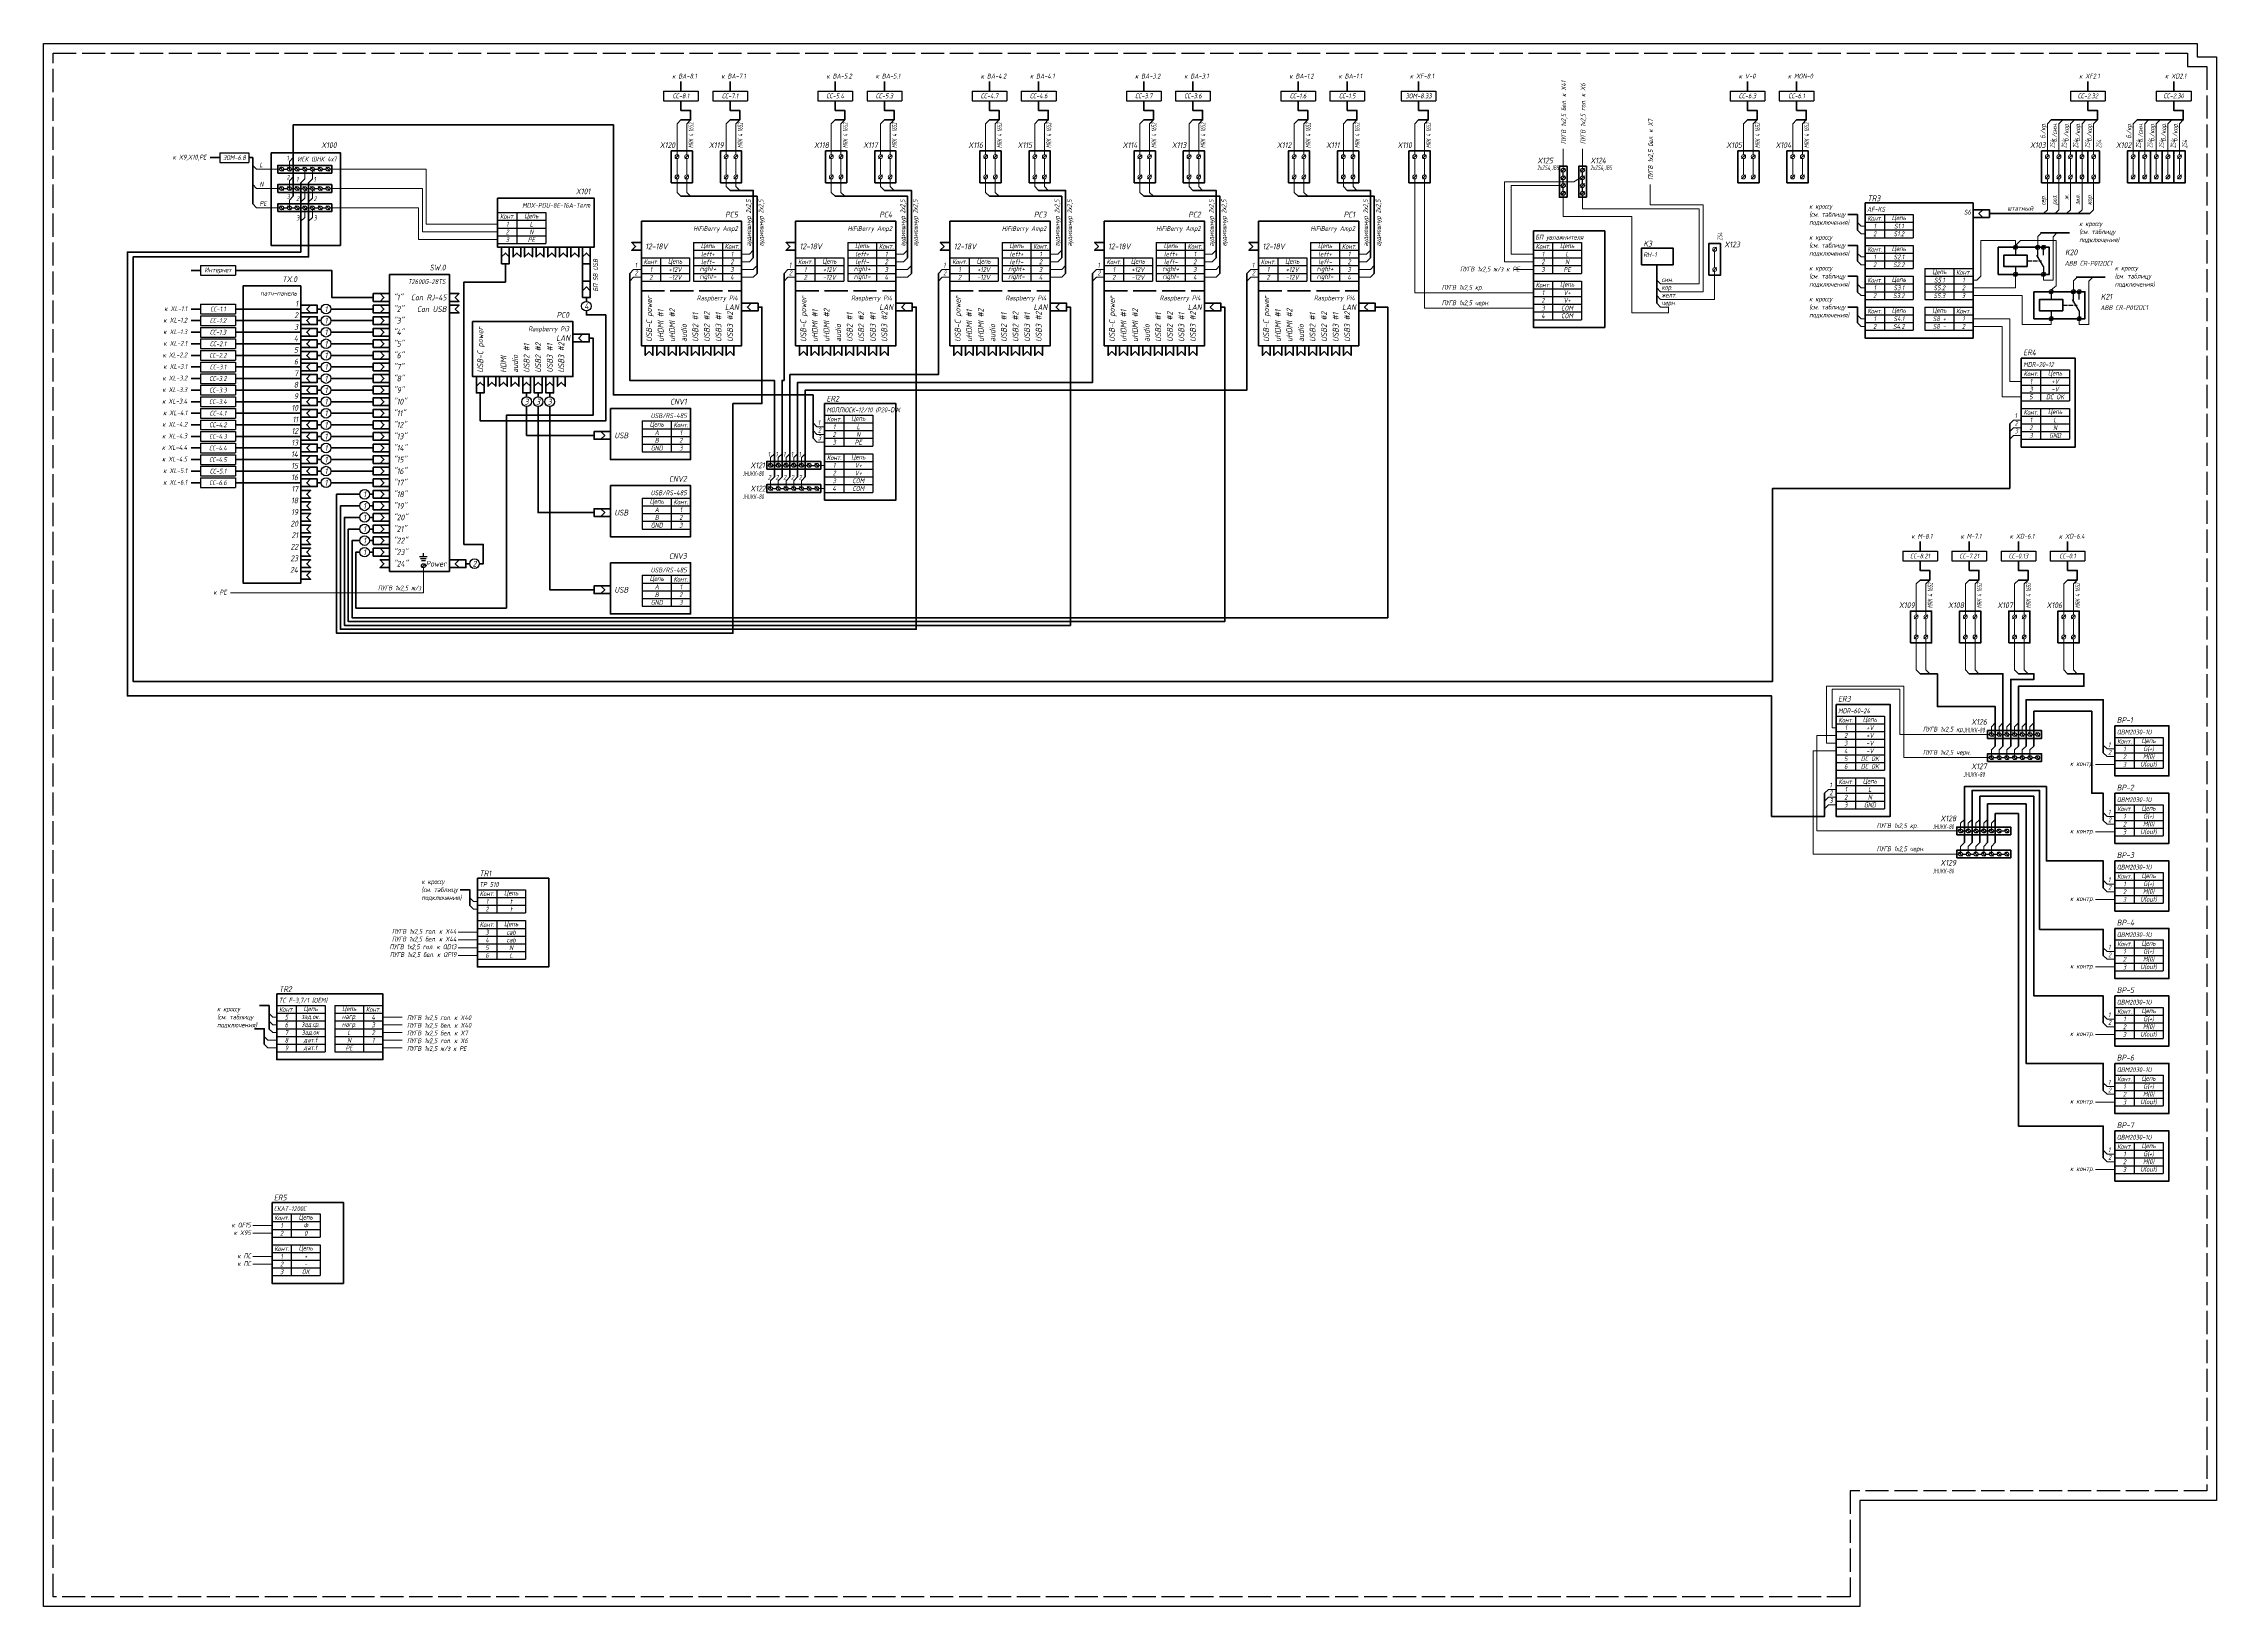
# Model space of a CAD drawing. Header units: millimetres. Extents: x 1708 to 7974, y -337 to 1827.
# Drawn here: x 3698 to 4825, y -337 to 473 of the extents above; entities that cross this region are included whole.
import ezdxf
from ezdxf.enums import TextEntityAlignment as Align

# ---------------------------------------------------------------- set-up
doc = ezdxf.new("R2010")
doc.units = ezdxf.units.MM
doc.linetypes.add('ACAD_ISO02W100', pattern=[15, 12, -3])
doc.layers.add('noprint', color=2, linetype='Continuous', plot=False)
doc.styles.add('textstyle16', font='isocpeui.ttf', dxfattribs={"width": 0.8})
doc.styles.add('textstyle17', font='isocpeui.ttf', dxfattribs={"width": 0.8})
doc.styles.add('textstyle224', font='isocpeui.ttf', dxfattribs={"width": 0.8})
doc.styles.add('textstyle225', font='isocpeui.ttf', dxfattribs={"width": 0.8})
doc.styles.add('textstyle237', font='isocpeui.ttf', dxfattribs={"width": 0.8})
doc.styles.add('textstyle254', font='isocpeui.ttf', dxfattribs={"width": 0.8})
doc.styles.add('textstyle35', font='isocpeui.ttf', dxfattribs={"width": 0.8})
doc.styles.add('textstyle377', font='isocpeui.ttf', dxfattribs={"width": 0.8})
doc.styles.add('textstyle378', font='isocpeui.ttf', dxfattribs={"width": 0.8})
doc.styles.add('textstyle379', font='isocpeui.ttf', dxfattribs={"width": 0.8})
doc.styles.add('textstyle381', font='isocpeui.ttf', dxfattribs={"width": 0.8})
doc.styles.add('textstyle382', font='isocpeui.ttf', dxfattribs={"width": 0.8})
doc.styles.add('textstyle383', font='isocpeui.ttf', dxfattribs={"width": 0.8})
doc.styles.add('textstyle385', font='isocpeui.ttf', dxfattribs={"width": 0.8})
doc.styles.add('textstyle386', font='isocpeui.ttf', dxfattribs={"width": 0.8})
doc.styles.add('textstyle387', font='isocpeui.ttf', dxfattribs={"width": 0.8})
doc.styles.add('textstyle388', font='isocpeui.ttf', dxfattribs={"width": 0.8})
doc.styles.add('textstyle389', font='isocpeui.ttf', dxfattribs={"width": 0.8})
doc.styles.add('textstyle390', font='isocpeui.ttf', dxfattribs={"width": 0.8})
doc.styles.add('textstyle391', font='isocpeui.ttf', dxfattribs={"width": 0.8})
doc.styles.add('textstyle392', font='isocpeui.ttf', dxfattribs={"width": 0.8})
doc.styles.add('textstyle439', font='isocpeui.ttf', dxfattribs={"width": 0.8})
doc.styles.add('textstyle440', font='isocpeui.ttf', dxfattribs={"width": 0.8})
doc.styles.add('textstyle441', font='isocpeui.ttf', dxfattribs={"width": 0.8})
doc.styles.add('textstyle442', font='isocpeui.ttf', dxfattribs={"width": 0.8})
doc.styles.add('textstyle443', font='isocpeui.ttf', dxfattribs={"width": 0.8})
doc.styles.add('textstyle444', font='isocpeui.ttf', dxfattribs={"width": 0.8})
doc.styles.add('textstyle445', font='isocpeui.ttf', dxfattribs={"width": 0.8})
doc.styles.add('textstyle446', font='isocpeui.ttf', dxfattribs={"width": 0.8})
doc.styles.add('textstyle447', font='isocpeui.ttf', dxfattribs={"width": 0.8})
doc.styles.add('textstyle448', font='isocpeui.ttf', dxfattribs={"width": 0.8})
doc.styles.add('textstyle449', font='isocpeui.ttf', dxfattribs={"width": 0.8})
doc.styles.add('textstyle450', font='isocpeui.ttf', dxfattribs={"width": 0.8})
doc.styles.add('textstyle451', font='isocpeui.ttf', dxfattribs={"width": 0.8})
doc.styles.add('textstyle452', font='isocpeui.ttf', dxfattribs={"width": 0.8})
doc.styles.add('textstyle453', font='isocpeui.ttf', dxfattribs={"width": 0.8})
doc.styles.add('textstyle454', font='isocpeui.ttf', dxfattribs={"width": 0.8})
doc.styles.add('textstyle455', font='isocpeui.ttf', dxfattribs={"width": 0.8})
doc.styles.add('textstyle456', font='isocpeui.ttf', dxfattribs={"width": 0.8})
doc.styles.add('textstyle457', font='isocpeui.ttf', dxfattribs={"width": 0.8})
doc.styles.add('textstyle458', font='isocpeui.ttf', dxfattribs={"width": 0.8})
doc.styles.add('textstyle459', font='isocpeui.ttf', dxfattribs={"width": 0.8})
doc.styles.add('textstyle460', font='isocpeui.ttf', dxfattribs={"width": 0.8})
doc.styles.add('textstyle503', font='isocpeui.ttf', dxfattribs={"width": 0.8})
doc.styles.add('textstyle504', font='isocpeui.ttf', dxfattribs={"width": 0.8})
doc.styles.add('textstyle505', font='isocpeui.ttf', dxfattribs={"width": 0.8})
doc.styles.add('textstyle506', font='isocpeui.ttf', dxfattribs={"width": 0.8})
doc.styles.add('textstyle507', font='isocpeui.ttf', dxfattribs={"width": 0.8})
doc.styles.add('textstyle508', font='isocpeui.ttf', dxfattribs={"width": 0.8})
doc.styles.add('textstyle509', font='isocpeui.ttf', dxfattribs={"width": 0.8})
doc.styles.add('textstyle510', font='isocpeui.ttf', dxfattribs={"width": 0.8})
doc.styles.add('textstyle511', font='isocpeui.ttf', dxfattribs={"width": 0.8})
doc.styles.add('textstyle512', font='isocpeui.ttf', dxfattribs={"width": 0.8})
doc.styles.add('textstyle513', font='isocpeui.ttf', dxfattribs={"width": 0.8})
doc.styles.add('textstyle514', font='isocpeui.ttf', dxfattribs={"width": 0.8})
doc.styles.add('textstyle515', font='isocpeui.ttf', dxfattribs={"width": 0.8})
doc.styles.add('textstyle516', font='isocpeui.ttf', dxfattribs={"width": 0.8})
doc.styles.add('textstyle517', font='isocpeui.ttf', dxfattribs={"width": 0.8})
doc.styles.add('textstyle518', font='isocpeui.ttf', dxfattribs={"width": 0.8})
doc.styles.add('textstyle519', font='isocpeui.ttf', dxfattribs={"width": 0.8})
doc.styles.add('textstyle520', font='isocpeui.ttf', dxfattribs={"width": 0.8})
doc.styles.add('textstyle521', font='isocpeui.ttf', dxfattribs={"width": 0.8})
doc.styles.add('textstyle522', font='isocpeui.ttf', dxfattribs={"width": 0.8})
doc.styles.add('textstyle523', font='isocpeui.ttf', dxfattribs={"width": 0.8})
doc.styles.add('textstyle524', font='isocpeui.ttf', dxfattribs={"width": 0.8})
doc.styles.add('textstyle525', font='isocpeui.ttf', dxfattribs={"width": 0.8})
doc.styles.add('textstyle526', font='isocpeui.ttf', dxfattribs={"width": 0.8})
doc.styles.add('textstyle527', font='isocpeui.ttf', dxfattribs={"width": 0.8})
doc.styles.add('textstyle528', font='isocpeui.ttf', dxfattribs={"width": 0.8})
doc.styles.add('textstyle529', font='isocpeui.ttf', dxfattribs={"width": 0.8})
doc.styles.add('textstyle530', font='isocpeui.ttf', dxfattribs={"width": 0.8})
doc.styles.add('textstyle531', font='isocpeui.ttf', dxfattribs={"width": 0.8})
doc.styles.add('textstyle532', font='isocpeui.ttf', dxfattribs={"width": 0.8})
doc.styles.add('textstyle533', font='isocpeui.ttf', dxfattribs={"width": 0.8})
doc.styles.add('textstyle534', font='isocpeui.ttf', dxfattribs={"width": 0.8})
doc.styles.add('textstyle535', font='isocpeui.ttf', dxfattribs={"width": 0.8})
doc.styles.add('textstyle536', font='isocpeui.ttf', dxfattribs={"width": 0.8})
doc.styles.add('textstyle537', font='isocpeui.ttf', dxfattribs={"width": 0.8})
doc.styles.add('textstyle538', font='isocpeui.ttf', dxfattribs={"width": 0.8})
doc.styles.add('textstyle539', font='isocpeui.ttf', dxfattribs={"width": 0.8})
doc.styles.add('textstyle540', font='isocpeui.ttf', dxfattribs={"width": 0.8})
doc.styles.add('textstyle84', font='isocpeui.ttf', dxfattribs={"width": 0.8})
doc.styles.add('textstyle85', font='isocpeui.ttf', dxfattribs={"width": 0.8})
doc.styles.add('textstyle86', font='isocpeui.ttf', dxfattribs={"width": 0.8})
doc.styles.add('ГОСТ-ISOCPEUR', font='isocpeui.ttf', dxfattribs={"width": 0.8})

# ---------------------------------------------------------------- blocks, each defined once
blk = doc.blocks.new('*T112')
at = {"color": 0, "linetype": 'ByBlock', "lineweight": -2, "transparency": 16777216}
for p, q in [((0, 0), (18, 0)), ((0, 0), (0, -5)), ((18, 0), (18, -5)), ((0, -5), (18, -5))]:
    blk.add_line(p, q, dxfattribs=at)
at = {"color": 0, "transparency": 16777216, "insert": (9, -2.5), "char_height": 2.5, "width": 17, "attachment_point": 5, "style": 'ГОСТ-ISOCPEUR'}
blk.add_mtext('СС-1.1', dxfattribs=at)
blk = doc.blocks.new('*T113')
at = {"color": 0, "linetype": 'ByBlock', "lineweight": -2, "transparency": 16777216}
for p, q in [((0, 0), (18, 0)), ((0, 0), (0, -5)), ((18, 0), (18, -5)), ((0, -5), (18, -5))]:
    blk.add_line(p, q, dxfattribs=at)
at = {"color": 0, "transparency": 16777216, "insert": (9, -2.5), "char_height": 2.5, "width": 17, "attachment_point": 5, "style": 'ГОСТ-ISOCPEUR'}
blk.add_mtext('СС-1.2', dxfattribs=at)
blk = doc.blocks.new('*T114')
at = {"color": 0, "linetype": 'ByBlock', "lineweight": -2, "transparency": 16777216}
for p, q in [((0, 0), (18, 0)), ((0, 0), (0, -5)), ((18, 0), (18, -5)), ((0, -5), (18, -5))]:
    blk.add_line(p, q, dxfattribs=at)
at = {"color": 0, "transparency": 16777216, "insert": (9, -2.5), "char_height": 2.5, "width": 17, "attachment_point": 5, "style": 'ГОСТ-ISOCPEUR'}
blk.add_mtext('СС-1.3', dxfattribs=at)
blk = doc.blocks.new('*T115')
at = {"color": 0, "linetype": 'ByBlock', "lineweight": -2, "transparency": 16777216}
for p, q in [((0, 0), (18, 0)), ((0, 0), (0, -5)), ((18, 0), (18, -5)), ((0, -5), (18, -5))]:
    blk.add_line(p, q, dxfattribs=at)
at = {"color": 0, "transparency": 16777216, "insert": (9, -2.5), "char_height": 2.5, "width": 17, "attachment_point": 5, "style": 'ГОСТ-ISOCPEUR'}
blk.add_mtext('СС-2.1', dxfattribs=at)
blk = doc.blocks.new('*T116')
at = {"color": 0, "linetype": 'ByBlock', "lineweight": -2, "transparency": 16777216}
for p, q in [((0, 0), (18, 0)), ((0, 0), (0, -5)), ((18, 0), (18, -5)), ((0, -5), (18, -5))]:
    blk.add_line(p, q, dxfattribs=at)
at = {"color": 0, "transparency": 16777216, "insert": (9, -2.5), "char_height": 2.5, "width": 17, "attachment_point": 5, "style": 'ГОСТ-ISOCPEUR'}
blk.add_mtext('СС-3.1', dxfattribs=at)
blk = doc.blocks.new('*T117')
at = {"color": 0, "linetype": 'ByBlock', "lineweight": -2, "transparency": 16777216}
for p, q in [((0, 0), (18, 0)), ((0, 0), (0, -5)), ((18, 0), (18, -5)), ((0, -5), (18, -5))]:
    blk.add_line(p, q, dxfattribs=at)
at = {"color": 0, "transparency": 16777216, "insert": (9, -2.5), "char_height": 2.5, "width": 17, "attachment_point": 5, "style": 'ГОСТ-ISOCPEUR'}
blk.add_mtext('СС-3.2', dxfattribs=at)
blk = doc.blocks.new('*T118')
at = {"color": 0, "linetype": 'ByBlock', "lineweight": -2, "transparency": 16777216}
for p, q in [((0, 0), (18, 0)), ((0, 0), (0, -5)), ((18, 0), (18, -5)), ((0, -5), (18, -5))]:
    blk.add_line(p, q, dxfattribs=at)
at = {"color": 0, "transparency": 16777216, "insert": (9, -2.5), "char_height": 2.5, "width": 17, "attachment_point": 5, "style": 'ГОСТ-ISOCPEUR'}
blk.add_mtext('СС-3.3', dxfattribs=at)
blk = doc.blocks.new('*T119')
at = {"color": 0, "linetype": 'ByBlock', "lineweight": -2, "transparency": 16777216}
for p, q in [((0, 0), (18, 0)), ((0, 0), (0, -5)), ((18, 0), (18, -5)), ((0, -5), (18, -5))]:
    blk.add_line(p, q, dxfattribs=at)
at = {"color": 0, "transparency": 16777216, "insert": (9, -2.5), "char_height": 2.5, "width": 17, "attachment_point": 5, "style": 'ГОСТ-ISOCPEUR'}
blk.add_mtext('СС-3.4', dxfattribs=at)
blk = doc.blocks.new('*T120')
at = {"color": 0, "linetype": 'ByBlock', "lineweight": -2, "transparency": 16777216}
for p, q in [((0, 0), (18, 0)), ((0, 0), (0, -5)), ((18, 0), (18, -5)), ((0, -5), (18, -5))]:
    blk.add_line(p, q, dxfattribs=at)
at = {"color": 0, "transparency": 16777216, "insert": (9, -2.5), "char_height": 2.5, "width": 17, "attachment_point": 5, "style": 'ГОСТ-ISOCPEUR'}
blk.add_mtext('СС-4.1', dxfattribs=at)
blk = doc.blocks.new('*T121')
at = {"color": 0, "linetype": 'ByBlock', "lineweight": -2, "transparency": 16777216}
for p, q in [((0, 0), (18, 0)), ((0, 0), (0, -5)), ((18, 0), (18, -5)), ((0, -5), (18, -5))]:
    blk.add_line(p, q, dxfattribs=at)
at = {"color": 0, "transparency": 16777216, "insert": (9, -2.5), "char_height": 2.5, "width": 17, "attachment_point": 5, "style": 'ГОСТ-ISOCPEUR'}
blk.add_mtext('СС-4.2', dxfattribs=at)
blk = doc.blocks.new('*T122')
at = {"color": 0, "linetype": 'ByBlock', "lineweight": -2, "transparency": 16777216}
for p, q in [((0, 0), (18, 0)), ((0, 0), (0, -5)), ((18, 0), (18, -5)), ((0, -5), (18, -5))]:
    blk.add_line(p, q, dxfattribs=at)
at = {"color": 0, "transparency": 16777216, "insert": (9, -2.5), "char_height": 2.5, "width": 17, "attachment_point": 5, "style": 'ГОСТ-ISOCPEUR'}
blk.add_mtext('СС-4.3', dxfattribs=at)
blk = doc.blocks.new('*T123')
at = {"color": 0, "linetype": 'ByBlock', "lineweight": -2, "transparency": 16777216}
for p, q in [((0, 0), (18, 0)), ((0, 0), (0, -5)), ((18, 0), (18, -5)), ((0, -5), (18, -5))]:
    blk.add_line(p, q, dxfattribs=at)
at = {"color": 0, "transparency": 16777216, "insert": (9, -2.5), "char_height": 2.5, "width": 17, "attachment_point": 5, "style": 'ГОСТ-ISOCPEUR'}
blk.add_mtext('СС-4.4', dxfattribs=at)
blk = doc.blocks.new('*T124')
at = {"color": 0, "linetype": 'ByBlock', "lineweight": -2, "transparency": 16777216}
for p, q in [((0, 0), (18, 0)), ((0, 0), (0, -5)), ((18, 0), (18, -5)), ((0, -5), (18, -5))]:
    blk.add_line(p, q, dxfattribs=at)
at = {"color": 0, "transparency": 16777216, "insert": (9, -2.5), "char_height": 2.5, "width": 17, "attachment_point": 5, "style": 'ГОСТ-ISOCPEUR'}
blk.add_mtext('СС-4.5', dxfattribs=at)
blk = doc.blocks.new('*T125')
at = {"color": 0, "linetype": 'ByBlock', "lineweight": -2, "transparency": 16777216}
for p, q in [((0, 0), (18, 0)), ((0, 0), (0, -5)), ((18, 0), (18, -5)), ((0, -5), (18, -5))]:
    blk.add_line(p, q, dxfattribs=at)
at = {"color": 0, "transparency": 16777216, "insert": (9, -2.5), "char_height": 2.5, "width": 17, "attachment_point": 5, "style": 'ГОСТ-ISOCPEUR'}
blk.add_mtext('СС-5.1', dxfattribs=at)
blk = doc.blocks.new('*T126')
at = {"color": 0, "linetype": 'ByBlock', "lineweight": -2, "transparency": 16777216}
for p, q in [((0, 0), (18, 0)), ((0, 0), (0, -5)), ((18, 0), (18, -5)), ((0, -5), (18, -5))]:
    blk.add_line(p, q, dxfattribs=at)
at = {"color": 0, "transparency": 16777216, "insert": (9, -2.5), "char_height": 2.5, "width": 17, "attachment_point": 5, "style": 'ГОСТ-ISOCPEUR'}
blk.add_mtext('СС-6.6', dxfattribs=at)
blk = doc.blocks.new('*T127')
at = {"color": 0, "linetype": 'ByBlock', "lineweight": -2, "transparency": 16777216}
for p, q in [((0, 0), (18, 0)), ((0, 0), (0, -5)), ((18, 0), (18, -5)), ((0, -5), (18, -5))]:
    blk.add_line(p, q, dxfattribs=at)
at = {"color": 0, "transparency": 16777216, "insert": (9, -2.5), "char_height": 2.5, "width": 17, "attachment_point": 5, "style": 'ГОСТ-ISOCPEUR'}
blk.add_mtext('СС-2.2', dxfattribs=at)
blk = doc.blocks.new('земля')
for p, q in [((2, 0), (-2, 0)), ((0, 0), (0, 2)), ((1.5, -1), (-1.5, -1)), ((1, -2), (-1, -2))]:
    blk.add_line(p, q)
blk = doc.blocks.new('*T128')
at = {"color": 0, "linetype": 'ByBlock', "lineweight": -2, "transparency": 16777216}
for p, q in [((0, 0), (25, 0)), ((0, 0), (0, -16)), ((10, 0), (10, -16)), ((25, 0), (25, -16)), ((0, -4), (25, -4)), ((0, -8), (25, -8)), ((0, -12), (25, -12)), ((0, -16), (25, -16))]:
    blk.add_line(p, q, dxfattribs=at)
at = {"transparency": 16777216, "char_height": 2.5, "attachment_point": 5, "style": 'ГОСТ-ISOCPEUR'}
for s, insert, width in [('Конт.', (5, -2), 10), ('{2}', (5, -10), 10), ('{1}', (5, -6), 10), ('Цепь', (17.5, -2), 15), ('{N}', (17.5, -10), 15), ('{L}', (17.5, -6), 15), ('3', (5, -14), 10), ('PE', (17.5, -14), 15)]:
    blk.add_mtext(s, dxfattribs=dict(at, insert=insert, width=width))
blk = doc.blocks.new('*T129')
at = {"color": 0, "linetype": 'ByBlock', "lineweight": -2, "transparency": 16777216}
for p, q in [((0, 0), (15, 0)), ((0, 0), (0, -5)), ((15, 0), (15, -5)), ((0, -5), (15, -5))]:
    blk.add_line(p, q, dxfattribs=at)
at = {"color": 0, "transparency": 16777216, "insert": (7.5, -2.5), "char_height": 2.5, "width": 14, "attachment_point": 5, "style": 'ГОСТ-ISOCPEUR'}
blk.add_mtext('{ЭОМ-6.8}', dxfattribs=at)
blk = doc.blocks.new('клемма проходная')
at = {"color": 0, "lineweight": 13}
for p, q in [((2, 12.5), (4, 14.5)), ((3, 12.5), (3, 4)), ((2, 2), (4, 4))]:
    blk.add_line(p, q, dxfattribs=at)
at = {"color": 0, "lineweight": 70}
blk.add_lwpolyline([(0, 0), (0, 16.5), (6, 16.5), (6, 0)], close=True, dxfattribs=at)
at = {"color": 0, "lineweight": 13}
for centre in [(3, 13.5), (3, 3)]:
    blk.add_circle(centre, 1, dxfattribs=at)
blk = doc.blocks.new('*T130')
at = {"color": 0, "linetype": 'ByBlock', "lineweight": -2, "transparency": 16777216}
for p, q in [((0, 0), (18, 0)), ((0, 0), (0, -5)), ((18, 0), (18, -5)), ((0, -5), (18, -5))]:
    blk.add_line(p, q, dxfattribs=at)
at = {"color": 0, "transparency": 16777216, "insert": (9, -2.5), "char_height": 2.5, "width": 17, "attachment_point": 5, "style": 'ГОСТ-ISOCPEUR'}
blk.add_mtext('СС-2.30', dxfattribs=at)
blk = doc.blocks.new('*T131')
at = {"color": 0, "linetype": 'ByBlock', "lineweight": -2, "transparency": 16777216}
for p, q in [((0, 0), (18, 0)), ((0, 0), (0, -5)), ((18, 0), (18, -5)), ((0, -5), (18, -5))]:
    blk.add_line(p, q, dxfattribs=at)
at = {"color": 0, "transparency": 16777216, "insert": (9, -2.5), "char_height": 2.5, "width": 17, "attachment_point": 5, "style": 'ГОСТ-ISOCPEUR'}
blk.add_mtext('СС-2.32', dxfattribs=at)
blk = doc.blocks.new('клемма проходная 2хур.')
at = {"color": 0, "lineweight": 13}
for p, q in [((2, 12.5), (4, 14.5)), ((3, 12.5), (3, 4)), ((7, 12.5), (9, 14.5)), ((8, 12.5), (8, 4)), ((2, 2), (4, 4)), ((7, 2), (9, 4))]:
    blk.add_line(p, q, dxfattribs=at)
at = {"color": 0, "lineweight": 70}
blk.add_lwpolyline([(0, 0), (0, 16.5), (11, 16.5), (11, 0)], close=True, dxfattribs=at)
at = {"color": 0, "lineweight": 13}
for centre in [(3, 13.5), (8, 13.5), (3, 3), (8, 3)]:
    blk.add_circle(centre, 1, dxfattribs=at)
blk = doc.blocks.new('*T132')
at = {"color": 0, "linetype": 'ByBlock', "lineweight": -2, "transparency": 16777216}
for p, q in [((0, 0), (18, 0)), ((0, 0), (0, -5)), ((18, 0), (18, -5)), ((0, -5), (18, -5))]:
    blk.add_line(p, q, dxfattribs=at)
at = {"color": 0, "transparency": 16777216, "insert": (9, -2.5), "char_height": 2.5, "width": 17, "attachment_point": 5, "style": 'ГОСТ-ISOCPEUR'}
blk.add_mtext('СС-6.1', dxfattribs=at)
blk = doc.blocks.new('*T133')
at = {"color": 0, "linetype": 'ByBlock', "lineweight": -2, "transparency": 16777216}
for p, q in [((0, 0), (18, 0)), ((0, 0), (0, -5)), ((18, 0), (18, -5)), ((0, -5), (18, -5))]:
    blk.add_line(p, q, dxfattribs=at)
at = {"color": 0, "transparency": 16777216, "insert": (9, -2.5), "char_height": 2.5, "width": 17, "attachment_point": 5, "style": 'ГОСТ-ISOCPEUR'}
blk.add_mtext('СС-6.3', dxfattribs=at)
blk = doc.blocks.new('*T134')
at = {"color": 0, "linetype": 'ByBlock', "lineweight": -2, "transparency": 16777216}
for p, q in [((0, 0), (18, 0)), ((0, 0), (0, -5)), ((18, 0), (18, -5)), ((0, -5), (18, -5))]:
    blk.add_line(p, q, dxfattribs=at)
at = {"color": 0, "transparency": 16777216, "insert": (9, -2.5), "char_height": 2.5, "width": 17, "attachment_point": 5, "style": 'ГОСТ-ISOCPEUR'}
blk.add_mtext('СС-0.1', dxfattribs=at)
blk = doc.blocks.new('*T135')
at = {"color": 0, "linetype": 'ByBlock', "lineweight": -2, "transparency": 16777216}
for p, q in [((0, 0), (18, 0)), ((0, 0), (0, -5)), ((18, 0), (18, -5)), ((0, -5), (18, -5))]:
    blk.add_line(p, q, dxfattribs=at)
at = {"color": 0, "transparency": 16777216, "insert": (9, -2.5), "char_height": 2.5, "width": 17, "attachment_point": 5, "style": 'ГОСТ-ISOCPEUR'}
blk.add_mtext('СС-0.13', dxfattribs=at)
blk = doc.blocks.new('*T136')
at = {"color": 0, "linetype": 'ByBlock', "lineweight": -2, "transparency": 16777216}
for p, q in [((0, 0), (18, 0)), ((0, 0), (0, -5)), ((18, 0), (18, -5)), ((0, -5), (18, -5))]:
    blk.add_line(p, q, dxfattribs=at)
at = {"color": 0, "transparency": 16777216, "insert": (9, -2.5), "char_height": 2.5, "width": 17, "attachment_point": 5, "style": 'ГОСТ-ISOCPEUR'}
blk.add_mtext('СС-7.21', dxfattribs=at)
blk = doc.blocks.new('*T137')
at = {"color": 0, "linetype": 'ByBlock', "lineweight": -2, "transparency": 16777216}
for p, q in [((0, 0), (18, 0)), ((0, 0), (0, -5)), ((18, 0), (18, -5)), ((0, -5), (18, -5))]:
    blk.add_line(p, q, dxfattribs=at)
at = {"color": 0, "transparency": 16777216, "insert": (9, -2.5), "char_height": 2.5, "width": 17, "attachment_point": 5, "style": 'ГОСТ-ISOCPEUR'}
blk.add_mtext('СС-8.21', dxfattribs=at)
blk = doc.blocks.new('*T138')
at = {"color": 0, "linetype": 'ByBlock', "lineweight": -2, "transparency": 16777216}
for p, q in [((0, 0), (18, 0)), ((0, 0), (0, -5)), ((18, 0), (18, -5)), ((0, -5), (18, -5))]:
    blk.add_line(p, q, dxfattribs=at)
at = {"color": 0, "transparency": 16777216, "insert": (9, -2.5), "char_height": 2.5, "width": 17, "attachment_point": 5, "style": 'ГОСТ-ISOCPEUR'}
blk.add_mtext('ЭОМ-8.33', dxfattribs=at)
blk = doc.blocks.new('*T139')
at = {"color": 0, "linetype": 'ByBlock', "lineweight": -2, "transparency": 16777216}
for p, q in [((0, 0), (18, 0)), ((0, 0), (0, -5)), ((18, 0), (18, -5)), ((0, -5), (18, -5))]:
    blk.add_line(p, q, dxfattribs=at)
at = {"color": 0, "transparency": 16777216, "insert": (9, -2.5), "char_height": 2.5, "width": 17, "attachment_point": 5, "style": 'ГОСТ-ISOCPEUR'}
blk.add_mtext('СС-1.5', dxfattribs=at)
blk = doc.blocks.new('*T140')
at = {"color": 0, "linetype": 'ByBlock', "lineweight": -2, "transparency": 16777216}
for p, q in [((0, 0), (18, 0)), ((0, 0), (0, -5)), ((18, 0), (18, -5)), ((0, -5), (18, -5))]:
    blk.add_line(p, q, dxfattribs=at)
at = {"color": 0, "transparency": 16777216, "insert": (9, -2.5), "char_height": 2.5, "width": 17, "attachment_point": 5, "style": 'ГОСТ-ISOCPEUR'}
blk.add_mtext('СС-1.6', dxfattribs=at)
blk = doc.blocks.new('*T141')
at = {"color": 0, "linetype": 'ByBlock', "lineweight": -2, "transparency": 16777216}
for p, q in [((0, 0), (18, 0)), ((0, 0), (0, -5)), ((18, 0), (18, -5)), ((0, -5), (18, -5))]:
    blk.add_line(p, q, dxfattribs=at)
at = {"color": 0, "transparency": 16777216, "insert": (9, -2.5), "char_height": 2.5, "width": 17, "attachment_point": 5, "style": 'ГОСТ-ISOCPEUR'}
blk.add_mtext('СС-3.6', dxfattribs=at)
blk = doc.blocks.new('*T142')
at = {"color": 0, "linetype": 'ByBlock', "lineweight": -2, "transparency": 16777216}
for p, q in [((0, 0), (18, 0)), ((0, 0), (0, -5)), ((18, 0), (18, -5)), ((0, -5), (18, -5))]:
    blk.add_line(p, q, dxfattribs=at)
at = {"color": 0, "transparency": 16777216, "insert": (9, -2.5), "char_height": 2.5, "width": 17, "attachment_point": 5, "style": 'ГОСТ-ISOCPEUR'}
blk.add_mtext('СС-3.7', dxfattribs=at)
blk = doc.blocks.new('*T143')
at = {"color": 0, "linetype": 'ByBlock', "lineweight": -2, "transparency": 16777216}
for p, q in [((0, 0), (18, 0)), ((0, 0), (0, -5)), ((18, 0), (18, -5)), ((0, -5), (18, -5))]:
    blk.add_line(p, q, dxfattribs=at)
at = {"color": 0, "transparency": 16777216, "insert": (9, -2.5), "char_height": 2.5, "width": 17, "attachment_point": 5, "style": 'ГОСТ-ISOCPEUR'}
blk.add_mtext('СС-4.6', dxfattribs=at)
blk = doc.blocks.new('*T144')
at = {"color": 0, "linetype": 'ByBlock', "lineweight": -2, "transparency": 16777216}
for p, q in [((0, 0), (18, 0)), ((0, 0), (0, -5)), ((18, 0), (18, -5)), ((0, -5), (18, -5))]:
    blk.add_line(p, q, dxfattribs=at)
at = {"color": 0, "transparency": 16777216, "insert": (9, -2.5), "char_height": 2.5, "width": 17, "attachment_point": 5, "style": 'ГОСТ-ISOCPEUR'}
blk.add_mtext('СС-4.7', dxfattribs=at)
blk = doc.blocks.new('*T145')
at = {"color": 0, "linetype": 'ByBlock', "lineweight": -2, "transparency": 16777216}
for p, q in [((0, 0), (18, 0)), ((0, 0), (0, -5)), ((18, 0), (18, -5)), ((0, -5), (18, -5))]:
    blk.add_line(p, q, dxfattribs=at)
at = {"color": 0, "transparency": 16777216, "insert": (9, -2.5), "char_height": 2.5, "width": 17, "attachment_point": 5, "style": 'ГОСТ-ISOCPEUR'}
blk.add_mtext('СС-5.3', dxfattribs=at)
blk = doc.blocks.new('*T146')
at = {"color": 0, "linetype": 'ByBlock', "lineweight": -2, "transparency": 16777216}
for p, q in [((0, 0), (18, 0)), ((0, 0), (0, -5)), ((18, 0), (18, -5)), ((0, -5), (18, -5))]:
    blk.add_line(p, q, dxfattribs=at)
at = {"color": 0, "transparency": 16777216, "insert": (9, -2.5), "char_height": 2.5, "width": 17, "attachment_point": 5, "style": 'ГОСТ-ISOCPEUR'}
blk.add_mtext('СС-5.4', dxfattribs=at)
blk = doc.blocks.new('*T147')
at = {"color": 0, "linetype": 'ByBlock', "lineweight": -2, "transparency": 16777216}
for p, q in [((0, 0), (18, 0)), ((0, 0), (0, -5)), ((18, 0), (18, -5)), ((0, -5), (18, -5))]:
    blk.add_line(p, q, dxfattribs=at)
at = {"color": 0, "transparency": 16777216, "insert": (9, -2.5), "char_height": 2.5, "width": 17, "attachment_point": 5, "style": 'ГОСТ-ISOCPEUR'}
blk.add_mtext('СС-7.1', dxfattribs=at)
blk = doc.blocks.new('*T148')
at = {"color": 0, "linetype": 'ByBlock', "lineweight": -2, "transparency": 16777216}
for p, q in [((0, 0), (18, 0)), ((0, 0), (0, -5)), ((18, 0), (18, -5)), ((0, -5), (18, -5))]:
    blk.add_line(p, q, dxfattribs=at)
at = {"color": 0, "transparency": 16777216, "insert": (9, -2.5), "char_height": 2.5, "width": 17, "attachment_point": 5, "style": 'ГОСТ-ISOCPEUR'}
blk.add_mtext('СС-8.1', dxfattribs=at)
blk = doc.blocks.new('*T150')
at = {"color": 0, "linetype": 'ByBlock', "lineweight": -2, "transparency": 16777216}
for p, q in [((0, 0), (25, 0)), ((0, 0), (0, -12)), ((0, -4), (25, -4)), ((0, -8), (25, -8)), ((10, 0), (10, -12)), ((25, 0), (25, -12)), ((0, -12), (25, -12))]:
    blk.add_line(p, q, dxfattribs=at)
at = {"transparency": 16777216, "char_height": 2.5, "attachment_point": 5, "style": 'ГОСТ-ISOCPEUR'}
for s, insert, width in [('Конт.', (5, -2), 10), ('{2}', (5, -10), 10), ('{1}', (5, -6), 10), ('Цепь', (17.5, -2), 15), ('+12V', (17.5, -6), 15), ('-12V', (17.5, -10), 15)]:
    blk.add_mtext(s, dxfattribs=dict(at, insert=insert, width=width))
blk = doc.blocks.new('*T151')
at = {"color": 0, "linetype": 'ByBlock', "lineweight": -2, "transparency": 16777216}
for p, q in [((0, 0), (25, 0)), ((0, 0), (0, -20)), ((0, -4), (25, -4)), ((0, -8), (25, -8)), ((15, 0), (15, -20)), ((25, 0), (25, -20)), ((0, -12), (25, -12)), ((0, -16), (25, -16)), ((0, -20), (25, -20))]:
    blk.add_line(p, q, dxfattribs=at)
at = {"transparency": 16777216, "char_height": 2.5, "attachment_point": 5, "style": 'ГОСТ-ISOCPEUR'}
for s, insert, width in [('Цепь', (7.5, -2), 15), ('left+', (7.5, -6), 15), ('left-', (7.5, -10), 15), ('Конт.', (20, -2), 10), ('2', (20, -10), 10), ('1', (20, -6), 10), ('right+', (7.5, -14), 15), ('right-', (7.5, -18), 15), ('3', (20, -14), 10), ('4', (20, -18), 10)]:
    blk.add_mtext(s, dxfattribs=dict(at, insert=insert, width=width))
blk = doc.blocks.new('Raspberry&AMP2')
at = {"color": 0, "linetype": 'ACAD_ISO02W100', "lineweight": 70}
blk.add_line((0, -36), (52, -36), dxfattribs=at)
at = {"color": 0, "lineweight": 70}
blk.add_lwpolyline([(0, 0), (52, 0), (52, -64.5), (0, -64.5)], close=True, dxfattribs=at)
at = {"color": 0, "lineweight": 50}
for points in [[(0, -15), (-5, -15), (-3, -13), (-5, -11), (0, -11)], [(52, -42.5), (57, -42.5), (55, -44.5), (57, -46.5), (52, -46.5)], [(6, -64.5), (6, -69.5), (4, -67.5), (2, -69.5), (2, -64.5)], [(12, -64.5), (12, -69.5), (10, -67.5), (8, -69.5), (8, -64.5)], [(18, -64.5), (18, -69.5), (16, -67.5), (14, -69.5), (14, -64.5)], [(24, -64.5), (24, -69.5), (22, -67.5), (20, -69.5), (20, -64.5)], [(30, -64.5), (30, -69.5), (28, -67.5), (26, -69.5), (26, -64.5)], [(36, -64.5), (36, -69.5), (34, -67.5), (32, -69.5), (32, -64.5)], [(42, -64.5), (42, -69.5), (40, -67.5), (38, -69.5), (38, -64.5)], [(48, -64.5), (48, -69.5), (46, -67.5), (44, -69.5), (44, -64.5)]]:
    blk.add_lwpolyline(points, close=True, dxfattribs=at)
for name, p in [('*T151', (27, -11)), ('*T150', (0, -19))]:
    blk.add_blockref(name, p)
at = {"style": 'ГОСТ-ISOCPEUR', "width": 0.8}
for s, p in [('HiFiBerry Amp2', (50, -5)), ('Raspberry Pi4', (50, -41))]:
    blk.add_text(s, height=2.5, dxfattribs=at).set_placement(p, align=Align.RIGHT)
blk.add_text('12-18V', height=3, dxfattribs=at).set_placement((2, -13), align=Align.MIDDLE_LEFT)
for s, p in [('USB-C power', (4, -62.5)), ('uHDMI #1', (10, -62.5)), ('uHDMI #2', (16, -62.5)), ('audio', (22, -62.5)), ('USB2 #1', (28, -62.5)), ('USB2 #2', (34, -62.5)), ('USB3 #1', (40, -62.5)), ('USB3 #2', (46, -62.5))]:
    blk.add_text(s, height=3, rotation=90, dxfattribs=at).set_placement(p, align=Align.MIDDLE_LEFT)
blk.add_text('LAN', height=3, dxfattribs=at).set_placement((50.5, -44.5), align=Align.MIDDLE_RIGHT)
blk = doc.blocks.new('клемма на 7')
for p, q in [((3, -1), (1, -3)), ((3, -5), (1, -7)), ((3, -9), (1, -11)), ((2, -3), (2, -5)), ((2, -7), (2, -9)), ((2, -11), (2, -13)), ((3, -13), (1, -15)), ((3, -17), (1, -19)), ((3, -21), (1, -23)), ((2, -15), (2, -17)), ((2, -19), (2, -21)), ((3, -25), (1, -27)), ((2, -23), (2, -25))]:
    blk.add_line(p, q)
at = {"lineweight": 70}
blk.add_lwpolyline([(0, 0), (4, 0), (4, -28), (0, -28)], close=True, dxfattribs=at)
for centre in [(2, -2), (2, -6), (2, -10), (2, -14), (2, -18), (2, -22), (2, -26)]:
    blk.add_circle(centre, 1)
blk = doc.blocks.new('*T152')
at = {"color": 0, "linetype": 'ByBlock', "lineweight": -2, "transparency": 16777216}
for p, q in [((0, 0), (25, 0)), ((0, 0), (0, -16)), ((10, 0), (10, -16)), ((25, 0), (25, -16)), ((0, -4), (25, -4)), ((0, -8), (25, -8)), ((0, -12), (25, -12)), ((0, -16), (25, -16))]:
    blk.add_line(p, q, dxfattribs=at)
at = {"transparency": 16777216, "char_height": 2.5, "attachment_point": 5, "style": 'ГОСТ-ISOCPEUR'}
for s, insert, width in [('Конт.', (5, -2), 10), ('{2}', (5, -10), 10), ('{1}', (5, -6), 10), ('Цепь', (17.5, -2), 15), ('N', (17.5, -10), 15), ('L', (17.5, -6), 15), ('3', (5, -14), 10), ('PE', (17.5, -14), 15)]:
    blk.add_mtext(s, dxfattribs=dict(at, insert=insert, width=width))
blk = doc.blocks.new('*T153')
at = {"color": 0, "linetype": 'ByBlock', "lineweight": -2, "transparency": 16777216}
for p, q in [((0, 0), (25, 0)), ((0, 0), (0, -20)), ((10, 0), (10, -20)), ((25, 0), (25, -20)), ((0, -4), (25, -4)), ((0, -8), (25, -8)), ((0, -12), (25, -12)), ((0, -16), (25, -16)), ((0, -20), (25, -20))]:
    blk.add_line(p, q, dxfattribs=at)
at = {"transparency": 16777216, "char_height": 2.5, "attachment_point": 5, "style": 'ГОСТ-ISOCPEUR'}
for s, insert, width in [('Конт.', (5, -2), 10), ('{2}', (5, -10), 10), ('{1}', (5, -6), 10), ('Цепь', (17.5, -2), 15), ('V+', (17.5, -6), 15), ('V+', (17.5, -10), 15), ('3', (5, -14), 10), ('4', (5, -18), 10), ('COM', (17.5, -14), 15), ('COM', (17.5, -18), 15)]:
    blk.add_mtext(s, dxfattribs=dict(at, insert=insert, width=width))
blk = doc.blocks.new('*T155')
at = {"color": 0, "linetype": 'ByBlock', "lineweight": -2, "transparency": 16777216}
for p, q in [((0, 0), (25, 0)), ((0, 0), (0, -16)), ((10, 0), (10, -16)), ((25, 0), (25, -16)), ((0, -4), (25, -4)), ((0, -8), (25, -8)), ((0, -12), (25, -12)), ((0, -16), (25, -16))]:
    blk.add_line(p, q, dxfattribs=at)
at = {"transparency": 16777216, "char_height": 2.5, "attachment_point": 5, "style": 'ГОСТ-ISOCPEUR'}
for s, insert, width in [('Конт.', (5, -2), 10), ('{2}', (5, -10), 10), ('{1}', (5, -6), 10), ('Цепь', (17.5, -2), 15), ('M(0)', (17.5, -10), 15), ('G(+)', (17.5, -6), 15), ('3', (5, -14), 10), ('U(out)', (17.5, -14), 15)]:
    blk.add_mtext(s, dxfattribs=dict(at, insert=insert, width=width))
blk = doc.blocks.new('*T157')
at = {"color": 0, "linetype": 'ByBlock', "lineweight": -2, "transparency": 16777216}
for p, q in [((0, 0), (25, 0)), ((0, 0), (0, -16)), ((10, 0), (10, -16)), ((25, 0), (25, -16)), ((0, -4), (25, -4)), ((0, -8), (25, -8)), ((0, -12), (25, -12)), ((0, -16), (25, -16))]:
    blk.add_line(p, q, dxfattribs=at)
at = {"transparency": 16777216, "char_height": 2.5, "attachment_point": 5, "style": 'ГОСТ-ISOCPEUR'}
for s, insert, width in [('Конт.', (5, -2), 10), ('{2}', (5, -10), 10), ('{1}', (5, -6), 10), ('Цепь', (17.5, -2), 15), ('M(0)', (17.5, -10), 15), ('G(+)', (17.5, -6), 15), ('3', (5, -14), 10), ('U(out)', (17.5, -14), 15)]:
    blk.add_mtext(s, dxfattribs=dict(at, insert=insert, width=width))
blk = doc.blocks.new('*T158')
at = {"color": 0, "linetype": 'ByBlock', "lineweight": -2, "transparency": 16777216}
for p, q in [((0, 0), (25, 0)), ((0, 0), (0, -16)), ((10, 0), (10, -16)), ((0, -4), (25, -4)), ((0, -8), (25, -8)), ((25, 0), (25, -16)), ((0, -12), (25, -12)), ((0, -16), (25, -16))]:
    blk.add_line(p, q, dxfattribs=at)
at = {"transparency": 16777216, "char_height": 2.5, "attachment_point": 5, "style": 'ГОСТ-ISOCPEUR'}
for s, insert, width in [('Конт.', (5, -2), 10), ('{2}', (5, -10), 10), ('{1}', (5, -6), 10), ('Цепь', (17.5, -2), 15), ('M(0)', (17.5, -10), 15), ('G(+)', (17.5, -6), 15), ('3', (5, -14), 10), ('U(out)', (17.5, -14), 15)]:
    blk.add_mtext(s, dxfattribs=dict(at, insert=insert, width=width))
blk = doc.blocks.new('*T159')
at = {"color": 0, "linetype": 'ByBlock', "lineweight": -2, "transparency": 16777216}
for p, q in [((0, 0), (25, 0)), ((0, 0), (0, -16)), ((0, -4), (25, -4)), ((0, -8), (25, -8)), ((10, 0), (10, -16)), ((25, 0), (25, -16)), ((0, -12), (25, -12)), ((0, -16), (25, -16))]:
    blk.add_line(p, q, dxfattribs=at)
at = {"transparency": 16777216, "char_height": 2.5, "attachment_point": 5, "style": 'ГОСТ-ISOCPEUR'}
for s, insert, width in [('Конт.', (5, -2), 10), ('{2}', (5, -10), 10), ('{1}', (5, -6), 10), ('Цепь', (17.5, -2), 15), ('M(0)', (17.5, -10), 15), ('G(+)', (17.5, -6), 15), ('3', (5, -14), 10), ('U(out)', (17.5, -14), 15)]:
    blk.add_mtext(s, dxfattribs=dict(at, insert=insert, width=width))
blk = doc.blocks.new('*T160')
at = {"color": 0, "linetype": 'ByBlock', "lineweight": -2, "transparency": 16777216}
for p, q in [((0, 0), (25, 0)), ((0, 0), (0, -16)), ((0, -4), (25, -4)), ((0, -8), (25, -8)), ((10, 0), (10, -16)), ((25, 0), (25, -16)), ((0, -12), (25, -12)), ((0, -16), (25, -16))]:
    blk.add_line(p, q, dxfattribs=at)
at = {"transparency": 16777216, "char_height": 2.5, "attachment_point": 5, "style": 'ГОСТ-ISOCPEUR'}
for s, insert, width in [('Конт.', (5, -2), 10), ('{2}', (5, -10), 10), ('{1}', (5, -6), 10), ('Цепь', (17.5, -2), 15), ('M(0)', (17.5, -10), 15), ('G(+)', (17.5, -6), 15), ('3', (5, -14), 10), ('U(out)', (17.5, -14), 15)]:
    blk.add_mtext(s, dxfattribs=dict(at, insert=insert, width=width))
blk = doc.blocks.new('*T161')
at = {"color": 0, "linetype": 'ByBlock', "lineweight": -2, "transparency": 16777216}
for p, q in [((0, 0), (25, 0)), ((0, 0), (0, -16)), ((10, 0), (10, -16)), ((0, -4), (25, -4)), ((0, -8), (25, -8)), ((25, 0), (25, -16)), ((0, -12), (25, -12)), ((0, -16), (25, -16))]:
    blk.add_line(p, q, dxfattribs=at)
at = {"transparency": 16777216, "char_height": 2.5, "attachment_point": 5, "style": 'ГОСТ-ISOCPEUR'}
for s, insert, width in [('Конт.', (5, -2), 10), ('{2}', (5, -10), 10), ('{1}', (5, -6), 10), ('Цепь', (17.5, -2), 15), ('M(0)', (17.5, -10), 15), ('G(+)', (17.5, -6), 15), ('3', (5, -14), 10), ('U(out)', (17.5, -14), 15)]:
    blk.add_mtext(s, dxfattribs=dict(at, insert=insert, width=width))
blk = doc.blocks.new('*T162')
at = {"color": 0, "linetype": 'ByBlock', "lineweight": -2, "transparency": 16777216}
for p, q in [((0, 0), (25, 0)), ((0, 0), (0, -16)), ((10, 0), (10, -16)), ((25, 0), (25, -16)), ((0, -4), (25, -4)), ((0, -8), (25, -8)), ((0, -12), (25, -12)), ((0, -16), (25, -16))]:
    blk.add_line(p, q, dxfattribs=at)
at = {"transparency": 16777216, "char_height": 2.5, "attachment_point": 5, "style": 'ГОСТ-ISOCPEUR'}
for s, insert, width in [('Конт.', (5, -2), 10), ('{2}', (5, -10), 10), ('{1}', (5, -6), 10), ('Цепь', (17.5, -2), 15), ('M(0)', (17.5, -10), 15), ('G(+)', (17.5, -6), 15), ('3', (5, -14), 10), ('U(out)', (17.5, -14), 15)]:
    blk.add_mtext(s, dxfattribs=dict(at, insert=insert, width=width))
blk = doc.blocks.new('*T167')
at = {"color": 0, "linetype": 'ByBlock', "lineweight": -2, "transparency": 16777216}
for p, q in [((0, 0), (25, 0)), ((0, 0), (0, -16)), ((15, 0), (15, -16)), ((25, 0), (25, -16)), ((0, -4), (25, -4)), ((0, -8), (25, -8)), ((0, -12), (25, -12)), ((0, -16), (25, -16))]:
    blk.add_line(p, q, dxfattribs=at)
at = {"transparency": 16777216, "char_height": 2.5, "attachment_point": 5, "style": 'ГОСТ-ISOCPEUR'}
for s, insert, width in [('Цепь', (7.5, -2), 15), ('A', (7.5, -6), 15), ('B', (7.5, -10), 15), ('Конт.', (20, -2), 10), ('2', (20, -10), 10), ('1', (20, -6), 10), ('GND', (7.5, -14), 15), ('3', (20, -14), 10)]:
    blk.add_mtext(s, dxfattribs=dict(at, insert=insert, width=width))
blk = doc.blocks.new('*T168')
at = {"color": 0, "linetype": 'ByBlock', "lineweight": -2, "transparency": 16777216}
for p, q in [((0, 0), (25, 0)), ((0, 0), (0, -16)), ((15, 0), (15, -16)), ((25, 0), (25, -16)), ((0, -4), (25, -4)), ((0, -8), (25, -8)), ((0, -12), (25, -12)), ((0, -16), (25, -16))]:
    blk.add_line(p, q, dxfattribs=at)
at = {"transparency": 16777216, "char_height": 2.5, "attachment_point": 5, "style": 'ГОСТ-ISOCPEUR'}
for s, insert, width in [('Цепь', (7.5, -2), 15), ('A', (7.5, -6), 15), ('B', (7.5, -10), 15), ('Конт.', (20, -2), 10), ('2', (20, -10), 10), ('1', (20, -6), 10), ('GND', (7.5, -14), 15), ('3', (20, -14), 10)]:
    blk.add_mtext(s, dxfattribs=dict(at, insert=insert, width=width))
blk = doc.blocks.new('*T169')
at = {"color": 0, "linetype": 'ByBlock', "lineweight": -2, "transparency": 16777216}
for p, q in [((0, 0), (25, 0)), ((0, 0), (0, -16)), ((15, 0), (15, -16)), ((25, 0), (25, -16)), ((0, -4), (25, -4)), ((0, -8), (25, -8)), ((0, -12), (25, -12)), ((0, -16), (25, -16))]:
    blk.add_line(p, q, dxfattribs=at)
at = {"transparency": 16777216, "char_height": 2.5, "attachment_point": 5, "style": 'ГОСТ-ISOCPEUR'}
for s, insert, width in [('Цепь', (7.5, -2), 15), ('A', (7.5, -6), 15), ('B', (7.5, -10), 15), ('Конт.', (20, -2), 10), ('2', (20, -10), 10), ('1', (20, -6), 10), ('GND', (7.5, -14), 15), ('3', (20, -14), 10)]:
    blk.add_mtext(s, dxfattribs=dict(at, insert=insert, width=width))
blk = doc.blocks.new('*T170')
at = {"color": 0, "linetype": 'ByBlock', "lineweight": -2, "transparency": 16777216}
for p, q in [((0, 0), (18, 0)), ((0, 0), (0, -5)), ((18, 0), (18, -5)), ((0, -5), (18, -5))]:
    blk.add_line(p, q, dxfattribs=at)
at = {"color": 0, "transparency": 16777216, "insert": (9, -2.5), "char_height": 2.5, "width": 17, "attachment_point": 5, "style": 'ГОСТ-ISOCPEUR'}
blk.add_mtext('Интернет', dxfattribs=at)
blk = doc.blocks.new('*T172')
at = {"color": 0, "lineweight": -2}
for p, q in [((0, 0), (25, 0)), ((0, 0), (0, -24)), ((0, -4), (25, -4)), ((0, -8), (25, -8)), ((10, 0), (10, -24)), ((25, 0), (25, -24)), ((0, -12), (25, -12)), ((0, -16), (25, -16)), ((0, -20), (25, -20)), ((0, -24), (25, -24))]:
    blk.add_line(p, q, dxfattribs=at)
at = {"char_height": 2.5, "attachment_point": 5}
for s, insert, width, style in [('Конт.', (5, -2), 10, 'textstyle449'), ('{5}', (5, -6), 10, 'textstyle451'), ('{6}', (5, -10), 10, 'textstyle453'), ('{зад.ок.}', (17.5, -6), 15, 'textstyle452'), ('{зад.ср.}', (17.5, -10), 15, 'textstyle454'), ('Цепь', (17.5, -2), 15, 'textstyle450'), ('{8}', (5, -18), 10, 'textstyle457'), ('{9}', (5, -22), 10, 'textstyle459'), ('{7}', (5, -14), 10, 'textstyle455'), ('{зад.ок}', (17.5, -14), 15, 'textstyle456'), ('{дат.t}', (17.5, -18), 15, 'textstyle458'), ('{дат.t}', (17.5, -22), 15, 'textstyle460')]:
    blk.add_mtext(s, dxfattribs=dict(at, insert=insert, width=width, style=style))
blk = doc.blocks.new('*T174')
at = {"color": 0, "lineweight": -2}
for p, q in [((0, 0), (25, 0)), ((0, 0), (0, -12)), ((0, -4), (25, -4)), ((0, -8), (25, -8)), ((10, 0), (10, -12)), ((25, 0), (25, -12)), ((0, -12), (25, -12))]:
    blk.add_line(p, q, dxfattribs=at)
at = {"char_height": 2.5, "attachment_point": 5}
for s, insert, width, style in [('Конт.', (5, -2), 10, 'textstyle503'), ('{2}', (5, -10), 10, 'textstyle507'), ('1', (5, -6), 10, 'textstyle505'), ('Цепь', (17.5, -2), 15, 'textstyle504'), ('{S1.2}', (17.5, -10), 15, 'textstyle508'), ('{S1.1}', (17.5, -6), 15, 'textstyle506')]:
    blk.add_mtext(s, dxfattribs=dict(at, insert=insert, width=width, style=style))
blk = doc.blocks.new('*T175')
at = {"color": 0, "lineweight": -2}
for p, q in [((0, 0), (25, 0)), ((0, 0), (0, -16)), ((0, -4), (25, -4)), ((0, -8), (25, -8)), ((15, 0), (15, -16)), ((25, 0), (25, -16)), ((0, -12), (25, -12)), ((0, -16), (25, -16))]:
    blk.add_line(p, q, dxfattribs=at)
at = {"char_height": 2.5, "attachment_point": 5}
for s, insert, width, style in [('Цепь', (7.5, -2), 15, 'textstyle509'), ('{S5.2}', (7.5, -10), 15, 'textstyle513'), ('{S5.1}', (7.5, -6), 15, 'textstyle511'), ('Конт.', (20, -2), 10, 'textstyle510'), ('{2}', (20, -10), 10, 'textstyle514'), ('1', (20, -6), 10, 'textstyle512'), ('{S5.3}', (7.5, -14), 15, 'textstyle515'), ('{3}', (20, -14), 10, 'textstyle516')]:
    blk.add_mtext(s, dxfattribs=dict(at, insert=insert, width=width, style=style))
blk = doc.blocks.new('*T176')
at = {"color": 0, "lineweight": -2}
for p, q in [((0, 0), (25, 0)), ((0, 0), (0, -12)), ((0, -4), (25, -4)), ((0, -8), (25, -8)), ((10, 0), (10, -12)), ((25, 0), (25, -12)), ((0, -12), (25, -12))]:
    blk.add_line(p, q, dxfattribs=at)
at = {"char_height": 2.5, "attachment_point": 5}
for s, insert, width, style in [('Конт.', (5, -2), 10, 'textstyle517'), ('{2}', (5, -10), 10, 'textstyle521'), ('1', (5, -6), 10, 'textstyle519'), ('Цепь', (17.5, -2), 15, 'textstyle518'), ('{S2.2}', (17.5, -10), 15, 'textstyle522'), ('{S2.1}', (17.5, -6), 15, 'textstyle520')]:
    blk.add_mtext(s, dxfattribs=dict(at, insert=insert, width=width, style=style))
blk = doc.blocks.new('*T177')
at = {"color": 0, "lineweight": -2}
for p, q in [((0, 0), (25, 0)), ((0, 0), (0, -12)), ((0, -4), (25, -4)), ((0, -8), (25, -8)), ((10, 0), (10, -12)), ((25, 0), (25, -12)), ((0, -12), (25, -12))]:
    blk.add_line(p, q, dxfattribs=at)
at = {"char_height": 2.5, "attachment_point": 5}
for s, insert, width, style in [('Конт.', (5, -2), 10, 'textstyle523'), ('{2}', (5, -10), 10, 'textstyle527'), ('1', (5, -6), 10, 'textstyle525'), ('Цепь', (17.5, -2), 15, 'textstyle524'), ('{S3.2}', (17.5, -10), 15, 'textstyle528'), ('{S3.1}', (17.5, -6), 15, 'textstyle526')]:
    blk.add_mtext(s, dxfattribs=dict(at, insert=insert, width=width, style=style))
blk = doc.blocks.new('*T178')
at = {"color": 0, "lineweight": -2}
for p, q in [((0, 0), (25, 0)), ((0, 0), (0, -12)), ((0, -4), (25, -4)), ((0, -8), (25, -8)), ((10, 0), (10, -12)), ((25, 0), (25, -12)), ((0, -12), (25, -12))]:
    blk.add_line(p, q, dxfattribs=at)
at = {"char_height": 2.5, "attachment_point": 5}
for s, insert, width, style in [('Конт.', (5, -2), 10, 'textstyle529'), ('{2}', (5, -10), 10, 'textstyle533'), ('1', (5, -6), 10, 'textstyle531'), ('Цепь', (17.5, -2), 15, 'textstyle530'), ('{S4.2}', (17.5, -10), 15, 'textstyle534'), ('{S4.1}', (17.5, -6), 15, 'textstyle532')]:
    blk.add_mtext(s, dxfattribs=dict(at, insert=insert, width=width, style=style))
blk = doc.blocks.new('*T179')
at = {"color": 0, "lineweight": -2}
for p, q in [((0, 0), (25, 0)), ((0, 0), (0, -12)), ((0, -4), (25, -4)), ((0, -8), (25, -8)), ((15, 0), (15, -12)), ((25, 0), (25, -12)), ((0, -12), (25, -12))]:
    blk.add_line(p, q, dxfattribs=at)
at = {"char_height": 2.5, "attachment_point": 5}
for s, insert, width, style in [('Цепь', (7.5, -2), 15, 'textstyle535'), ('{S8 +}', (7.5, -6), 15, 'textstyle537'), ('{S8 -}', (7.5, -10), 15, 'textstyle539'), ('Конт.', (20, -2), 10, 'textstyle536'), ('{2}', (20, -10), 10, 'textstyle540'), ('1', (20, -6), 10, 'textstyle538')]:
    blk.add_mtext(s, dxfattribs=dict(at, insert=insert, width=width, style=style))
blk = doc.blocks.new('*T196')
at = {"color": 0, "linetype": 'ByBlock', "lineweight": -2, "transparency": 16777216}
for p, q in [((0, 0), (25, 0)), ((0, 0), (0, -12)), ((10, 0), (10, -12)), ((0, -4), (25, -4)), ((0, -8), (25, -8)), ((25, 0), (25, -12)), ((0, -12), (25, -12))]:
    blk.add_line(p, q, dxfattribs=at)
at = {"transparency": 16777216, "char_height": 2.5, "attachment_point": 5, "style": 'ГОСТ-ISOCPEUR'}
for s, insert, width in [('Конт.', (5, -2), 10), ('{2}', (5, -10), 10), ('{1}', (5, -6), 10), ('Цепь', (17.5, -2), 15), ('t', (17.5, -6), 15), ('t', (17.5, -10), 15)]:
    blk.add_mtext(s, dxfattribs=dict(at, insert=insert, width=width))
blk = doc.blocks.new('*T197')
at = {"color": 0, "linetype": 'ByBlock', "lineweight": -2, "transparency": 16777216}
for p, q in [((0, 0), (25, 0)), ((0, 0), (0, -20)), ((0, -4), (25, -4)), ((0, -8), (25, -8)), ((10, 0), (10, -20)), ((25, 0), (25, -20)), ((0, -12), (25, -12)), ((0, -16), (25, -16)), ((0, -20), (25, -20))]:
    blk.add_line(p, q, dxfattribs=at)
at = {"transparency": 16777216, "char_height": 2.5, "attachment_point": 5, "style": 'ГОСТ-ISOCPEUR'}
for s, insert, width in [('Конт.', (5, -2), 10), ('3', (5, -6), 10), ('4', (5, -10), 10), ('Цепь', (17.5, -2), 15), ('cab', (17.5, -6), 15), ('cab', (17.5, -10), 15), ('5', (5, -14), 10), ('6', (5, -18), 10), ('N', (17.5, -14), 15), ('L', (17.5, -18), 15)]:
    blk.add_mtext(s, dxfattribs=dict(at, insert=insert, width=width))
blk = doc.blocks.new('*T198')
at = {"color": 0, "linetype": 'ByBlock', "lineweight": -2, "transparency": 16777216}
for p, q in [((0, 0), (25, 0)), ((0, 0), (0, -16)), ((10, 0), (10, -16)), ((25, 0), (25, -16)), ((0, -4), (25, -4)), ((0, -8), (25, -8)), ((0, -12), (25, -12)), ((0, -16), (25, -16))]:
    blk.add_line(p, q, dxfattribs=at)
at = {"transparency": 16777216, "char_height": 2.5, "attachment_point": 5, "style": 'ГОСТ-ISOCPEUR'}
for s, insert, width in [('Конт.', (5, -2), 10), ('{2}', (5, -10), 10), ('{1}', (5, -6), 10), ('Цепь', (17.5, -2), 15), ('N', (17.5, -10), 15), ('L', (17.5, -6), 15), ('3', (5, -14), 10), ('PE', (17.5, -14), 15)]:
    blk.add_mtext(s, dxfattribs=dict(at, insert=insert, width=width))
blk = doc.blocks.new('*T199')
at = {"color": 0, "linetype": 'ByBlock', "lineweight": -2, "transparency": 16777216}
for p, q in [((0, 0), (25, 0)), ((0, 0), (0, -20)), ((10, 0), (10, -20)), ((25, 0), (25, -20)), ((0, -4), (25, -4)), ((0, -8), (25, -8)), ((0, -12), (25, -12)), ((0, -16), (25, -16)), ((0, -20), (25, -20))]:
    blk.add_line(p, q, dxfattribs=at)
at = {"transparency": 16777216, "char_height": 2.5, "attachment_point": 5, "style": 'ГОСТ-ISOCPEUR'}
for s, insert, width in [('Конт.', (5, -2), 10), ('{2}', (5, -10), 10), ('{1}', (5, -6), 10), ('Цепь', (17.5, -2), 15), ('V+', (17.5, -6), 15), ('V+', (17.5, -10), 15), ('3', (5, -14), 10), ('4', (5, -18), 10), ('COM', (17.5, -14), 15), ('COM', (17.5, -18), 15)]:
    blk.add_mtext(s, dxfattribs=dict(at, insert=insert, width=width))
blk = doc.blocks.new('*T200')
at = {"color": 0, "linetype": 'ByBlock', "lineweight": -2, "transparency": 16777216}
for p, q in [((0, 0), (25, 0)), ((0, 0), (0, -12)), ((10, 0), (10, -12)), ((25, 0), (25, -12)), ((0, -4), (25, -4)), ((0, -8), (25, -8)), ((0, -12), (25, -12))]:
    blk.add_line(p, q, dxfattribs=at)
at = {"transparency": 16777216, "char_height": 2.5, "attachment_point": 5, "style": 'ГОСТ-ISOCPEUR'}
for s, insert, width in [('Конт.', (5, -2), 10), ('{2}', (5, -10), 10), ('{1}', (5, -6), 10), ('Цепь', (17.5, -2), 15), ('{Ф}', (17.5, -6), 15), ('{0}', (17.5, -10), 15)]:
    blk.add_mtext(s, dxfattribs=dict(at, insert=insert, width=width))
blk = doc.blocks.new('*T201')
at = {"color": 0, "linetype": 'ByBlock', "lineweight": -2, "transparency": 16777216}
for p, q in [((0, 0), (25, 0)), ((0, 0), (0, -16)), ((10, 0), (10, -16)), ((25, 0), (25, -16)), ((0, -4), (25, -4)), ((0, -8), (25, -8)), ((0, -12), (25, -12)), ((0, -16), (25, -16))]:
    blk.add_line(p, q, dxfattribs=at)
at = {"transparency": 16777216, "char_height": 2.5, "attachment_point": 5, "style": 'ГОСТ-ISOCPEUR'}
for s, insert, width in [('Конт.', (5, -2), 10), ('{2}', (5, -10), 10), ('{1}', (5, -6), 10), ('Цепь', (17.5, -2), 15), ('+', (17.5, -6), 15), ('-', (17.5, -10), 15), ('3', (5, -14), 10), ('OK', (17.5, -14), 15)]:
    blk.add_mtext(s, dxfattribs=dict(at, insert=insert, width=width))
blk = doc.blocks.new('к кроссу')
at = {"insert": (0, 0.5), "char_height": 2.5, "attachment_point": 1, "style": 'ГОСТ-ISOCPEUR'}
blk.add_mtext_dynamic_manual_height_columns('к кроссу\\P(см. таблицу подключения)', width=27.5, gutter_width=12.5, heights=[0], dxfattribs=at)
blk = doc.blocks.new('клемма на 4')
for p, q in [((3, 27), (1, 25)), ((3, 23), (1, 21)), ((2, 25), (2, 23)), ((3, 19), (1, 17)), ((3, 15), (1, 13)), ((2, 21), (2, 19)), ((2, 17), (2, 15))]:
    blk.add_line(p, q)
at = {"lineweight": 70}
blk.add_lwpolyline([(0, 28), (4, 28), (4, 12), (0, 12)], close=True, dxfattribs=at)
for centre in [(2, 26), (2, 22), (2, 18), (2, 14)]:
    blk.add_circle(centre, 1)

msp = doc.modelspace()

# ---------------------------------------------------------------- linework, layer by layer
at = {"lineweight": 50}
for p, q in [((4028.5, 453.5), (4028.5, 448.5)), ((4054, 453.5), (4054, 448.5)), ((4108.5, 453.5), (4108.5, 448.5)), ((4134, 453.5), (4134, 448.5)), ((4188.5, 453.5), (4188.5, 448.5)), ((4214, 453.5), (4214, 448.5)), ((4268.5, 453.5), (4268.5, 448.5)), ((4294, 453.5), (4294, 448.5)), ((4348.5, 453.5), (4348.5, 448.5)), ((4374, 453.5), (4374, 448.5)), ((4411, 453.5), (4411, 448.5)), ((4581.5, 453.5), (4581.5, 448.5)), ((4607, 453.5), (4607, 448.5)), ((4758, 453.5), (4758, 448.5)), ((4802.5, 453.5), (4802.5, 448.5)), ((3784.5, 414), (3789.5, 414)), ((4733.5, 375), (4748.5, 375)), ((3774.5, 355.5), (3779.5, 355.5)), ((4752, 352), (4767, 352)), ((3979.5, 341.5), (3979.5, 339.5)), ((3774.5, 335.5), (3779.5, 335.5)), ((3774.5, 329.5), (3779.5, 329.5)), ((3840, 335.5), (3842, 335.5)), ((3840, 329.5), (3842, 329.5)), ((3847, 335.5), (3869, 335.5)), ((3847, 329.5), (3869, 329.5)), ((3774.5, 323.5), (3779.5, 323.5)), ((3774.5, 317.5), (3779.5, 317.5)), ((3840, 323.5), (3842, 323.5)), ((3840, 317.5), (3842, 317.5)), ((3847, 323.5), (3869, 323.5)), ((3847, 317.5), (3869, 317.5)), ((3774.5, 311.5), (3779.5, 311.5)), ((3774.5, 305.5), (3779.5, 305.5)), ((3840, 311.5), (3842, 311.5)), ((3840, 305.5), (3842, 305.5)), ((3847, 311.5), (3869, 311.5)), ((3847, 305.5), (3869, 305.5)), ((3774.5, 299.5), (3779.5, 299.5)), ((3774.5, 293.5), (3779.5, 293.5)), ((3840, 299.5), (3842, 299.5)), ((3840, 293.5), (3842, 293.5)), ((3847, 299.5), (3869, 299.5)), ((3847, 293.5), (3869, 293.5)), ((3774.5, 287.5), (3779.5, 287.5)), ((3840, 287.5), (3842, 287.5)), ((3847, 287.5), (3869, 287.5)), ((3948.5, 292), (3948.5, 290)), ((3954.5, 292), (3954.5, 290)), ((3960.5, 292), (3960.5, 290)), ((3774.5, 281.5), (3779.5, 281.5)), ((3774.5, 275.5), (3779.5, 275.5)), ((3840, 281.5), (3842, 281.5)), ((3840, 275.5), (3842, 275.5)), ((3847, 281.5), (3869, 281.5)), ((3847, 275.5), (3869, 275.5)), ((3774.5, 269.5), (3779.5, 269.5)), ((3774.5, 263.5), (3779.5, 263.5)), ((3840, 269.5), (3842, 269.5)), ((3840, 263.5), (3842, 263.5)), ((3847, 269.5), (3869, 269.5)), ((3847, 263.5), (3869, 263.5)), ((3774.5, 257.5), (3779.5, 257.5)), ((3774.5, 251.5), (3779.5, 251.5)), ((3840, 257.5), (3842, 257.5)), ((3840, 251.5), (3842, 251.5)), ((3847, 257.5), (3869, 257.5)), ((3847, 251.5), (3869, 251.5)), ((3774.5, 245.5), (3779.5, 245.5)), ((3840, 245.5), (3842, 245.5)), ((3847, 245.5), (3869, 245.5)), ((3867, 239.5), (3869, 239.5)), ((3867, 233.5), (3869, 233.5)), ((3867, 227.5), (3869, 227.5)), ((3867, 221.5), (3869, 221.5)), ((3867, 215.5), (3869, 215.5)), ((4671, 215), (4671, 210)), ((4696.5, 215), (4696.5, 210)), ((4722, 215), (4722, 210)), ((4747.5, 215), (4747.5, 210)), ((3867, 209.5), (3869, 209.5)), ((3917, 203.5), (3919, 203.5))]:
    msp.add_line(p, q, dxfattribs=at)
at = {"lineweight": 13}
for p, q in [((4486, 418.5), (4486, 408.5)), ((4496, 418.5), (4496, 408.5)), ((4470.5, 356), (4460.5, 356)), ((4100, 254.5), (4103, 254.5)), ((4100, 242.5), (4103, 242.5)), ((4772, 99.5), (4762, 99.5)), ((4772, 64.5), (4762, 64.5)), ((4772, 29.5), (4762, 29.5)), ((3923, 12.5), (3913, 12.5)), ((3923, 8.5), (3913, 8.5)), ((3923, 4.5), (3913, 4.5)), ((3923, 0.5), (3913, 0.5)), ((4772, -5.5), (4762, -5.5)), ((3884, -31.5), (3874, -31.5)), ((3884, -35.5), (3874, -35.5)), ((3884, -39.5), (3874, -39.5)), ((3884, -43.5), (3874, -43.5)), ((4772, -40.5), (4762, -40.5)), ((3884, -47.5), (3874, -47.5)), ((4772, -75.5), (4762, -75.5)), ((4772, -110.5), (4762, -110.5)), ((3816.5, -139.5), (3806.5, -139.5)), ((3816.5, -143.5), (3806.5, -143.5)), ((3816.5, -155.5), (3806.5, -155.5)), ((3816.5, -159.5), (3806.5, -159.5))]:
    msp.add_line(p, q, dxfattribs=at)
for p, q in [((4721.5, 368.5), (4719.5, 366.5)), ((4720.5, 367.5), (4720.5, 363.5)), ((4733, 368.5), (4731, 366.5)), ((4735, 357.5), (4731.5, 363.5)), ((4732, 362), (4732, 367.5)), ((4736, 368.5), (4734, 366.5)), ((4735, 363.5), (4735, 367.5)), ((4721.5, 354.5), (4719.5, 352.5)), ((4720.5, 357.5), (4720.5, 353.5)), ((4736, 354.5), (4734, 352.5)), ((4735, 357.5), (4735, 353.5)), ((4740, 345.5), (4738, 343.5)), ((4739, 344.5), (4739, 340.5)), ((4751.5, 345.5), (4749.5, 343.5)), ((4753.5, 334.5), (4750, 340.5)), ((4750.5, 339), (4750.5, 344.5)), ((4754.5, 345.5), (4752.5, 343.5)), ((4753.5, 340.5), (4753.5, 344.5)), ((4740, 331.5), (4738, 329.5)), ((4739, 334.5), (4739, 330.5)), ((4754.5, 331.5), (4752.5, 329.5)), ((4753.5, 334.5), (4753.5, 330.5))]:
    msp.add_line(p, q)
at = {"linetype": 'ACAD_ISO02W100', "ltscale": 0.2}
for p, q in [((4726.5, 360.5), (4734, 360.5)), ((4745, 337.5), (4752.5, 337.5))]:
    msp.add_line(p, q, dxfattribs=at)
at = {"color": 0, "lineweight": -2}
for p, q in [((4723.5, 304), (4748.5, 304)), ((4723.5, 304), (4723.5, 288)), ((4723.5, 300), (4748.5, 300)), ((4723.5, 296), (4748.5, 296)), ((4733.5, 304), (4733.5, 288)), ((4748.5, 304), (4748.5, 288)), ((4723.5, 292), (4748.5, 292)), ((4723.5, 288), (4748.5, 288)), ((4723.5, 284), (4748.5, 284)), ((4723.5, 284), (4723.5, 268)), ((4733.5, 284), (4733.5, 268)), ((4748.5, 284), (4748.5, 268)), ((4723.5, 280), (4748.5, 280)), ((4723.5, 276), (4748.5, 276)), ((4723.5, 272), (4748.5, 272)), ((4723.5, 268), (4748.5, 268)), ((4627.5, 124.5), (4652.5, 124.5)), ((4627.5, 124.5), (4627.5, 108.5)), ((4637.5, 124.5), (4637.5, 96.5)), ((4652.5, 124.5), (4652.5, 96.5)), ((4627.5, 120.5), (4652.5, 120.5)), ((4627.5, 116.5), (4652.5, 116.5)), ((4772, 113.5), (4772, 93.5)), ((4627.5, 112.5), (4652.5, 112.5)), ((4627.5, 108.5), (4652.5, 108.5)), ((4627.5, 104.5), (4652.5, 104.5)), ((4627.5, 100.5), (4652.5, 100.5)), ((4627.5, 96.5), (4652.5, 96.5)), ((4627.5, 92.5), (4652.5, 92.5)), ((4627.5, 92.5), (4627.5, 76.5)), ((4637.5, 92.5), (4637.5, 76.5)), ((4652.5, 92.5), (4652.5, 76.5)), ((4627.5, 88.5), (4652.5, 88.5)), ((4627.5, 84.5), (4652.5, 84.5)), ((4627.5, 80.5), (4652.5, 80.5)), ((4627.5, 76.5), (4652.5, 76.5)), ((4772, 78.5), (4772, 58.5)), ((4772, 43.5), (4772, 23.5)), ((4772, 8.5), (4772, -11.5)), ((3849, -25.5), (3874, -25.5)), ((3849, -25.5), (3849, -49.5)), ((3849, -29.5), (3874, -29.5)), ((3849, -33.5), (3874, -33.5)), ((3864, -25.5), (3864, -49.5)), ((3874, -25.5), (3874, -45.5)), ((4772, -26.5), (4772, -46.5)), ((3849, -37.5), (3874, -37.5)), ((3849, -41.5), (3874, -41.5)), ((3849, -45.5), (3874, -45.5)), ((3849, -49.5), (3874, -49.5)), ((4772, -61.5), (4772, -81.5)), ((4772, -96.5), (4772, -116.5))]:
    msp.add_line(p, q, dxfattribs=at)
at = {"color": 0}
msp.add_line((3896, 203.5), (3894, 201.5), dxfattribs=at)
at = {"lineweight": 50, "flags": 128}
for points in [[(4028.5, 433.5), (4033.5, 433.5), (4033.5, 438.5), (4028.5, 438.5), (4028.5, 443.5)], [(4054, 433.5), (4059, 433.5), (4059, 438.5), (4054, 438.5), (4054, 443.5)], [(4108.5, 433.5), (4113.5, 433.5), (4113.5, 438.5), (4108.5, 438.5), (4108.5, 443.5)], [(4134, 433.5), (4139, 433.5), (4139, 438.5), (4134, 438.5), (4134, 443.5)], [(4188.5, 433.5), (4193.5, 433.5), (4193.5, 438.5), (4188.5, 438.5), (4188.5, 443.5)], [(4214, 433.5), (4219, 433.5), (4219, 438.5), (4214, 438.5), (4214, 443.5)], [(4268.5, 433.5), (4273.5, 433.5), (4273.5, 438.5), (4268.5, 438.5), (4268.5, 443.5)], [(4294, 433.5), (4299, 433.5), (4299, 438.5), (4294, 438.5), (4294, 443.5)], [(4348.5, 433.5), (4353.5, 433.5), (4353.5, 438.5), (4348.5, 438.5), (4348.5, 443.5)], [(4374, 433.5), (4379, 433.5), (4379, 438.5), (4374, 438.5), (4374, 443.5)], [(4411, 433.5), (4416, 433.5), (4416, 438.5), (4411, 438.5), (4411, 443.5)], [(4581.5, 433.5), (4586.5, 433.5), (4586.5, 438.5), (4581.5, 438.5), (4581.5, 443.5)], [(4607, 433.5), (4612, 433.5), (4612, 438.5), (4607, 438.5), (4607, 443.5)], [(4739, 433.5), (4763, 433.5), (4763, 438.5), (4758, 438.5), (4758, 443.5)], [(4783.5, 433.5), (4807.5, 433.5), (4807.5, 438.5), (4802.5, 438.5), (4802.5, 443.5)], [(4638.5, 376.5), (4638.5, 384.5), (4633.5, 384.5)], [(4707, 385), (4759, 385)], [(4638.5, 360.5), (4638.5, 368.5), (4633.5, 368.5)], [(4638.5, 344.5), (4638.5, 352.5), (4633.5, 352.5)], [(4638.5, 328.5), (4638.5, 336.5), (4633.5, 336.5)], [(4671, 195), (4676, 195), (4676, 200), (4671, 200), (4671, 205)], [(4696.5, 195), (4701.5, 195), (4701.5, 200), (4696.5, 200), (4696.5, 205)], [(4722, 195), (4727, 195), (4727, 200), (4722, 200), (4722, 205)], [(4747.5, 195), (4752.5, 195), (4752.5, 200), (4747.5, 200), (4747.5, 205)], [(3919, 26.5), (3919, 34.5), (3914, 34.5)], [(3815, -37.5), (3815, -25.5), (3810, -25.5)], [(3812.5, -45.5), (3812.5, -37.5), (3807.5, -37.5)]]:
    msp.add_lwpolyline(points, dxfattribs=at)
at = {"lineweight": 50}
for points in [[(3827.5, 394), (3827.5, 431), (3993.5, 431), (3993.5, 291), (4097, 291), (4097, 268.5)], [(3806.5, 390), (3806.5, 414), (3804.5, 414)], [(3831.5, 401), (3831.5, 365), (3741.5, 365), (3741.5, 135), (4594, 135), (4594, 72.5), (4621.5, 72.5), (4621.5, 84.5)], [(3835.5, 401), (3835.5, 362.5), (3744.5, 362.5), (3744.5, 142.5), (4594.5, 142.5), (4594.5, 242.5), (4717.5, 242.5), (4717.5, 276)], [(4054, 397), (4066, 397), (4066, 362)], [(4134, 397), (4148, 397), (4148, 354)], [(4214, 397), (4228, 397), (4228, 354)], [(4294, 397), (4306, 397), (4306, 362)], [(4374, 397), (4386, 397), (4386, 362)], [(4068, 354), (4068, 394), (4028.5, 394)], [(4108.5, 394), (4146, 394), (4146, 362)], [(4188.5, 394), (4226, 394), (4226, 362)], [(4308, 354), (4308, 394), (4268.5, 394)], [(4388, 354), (4388, 394), (4348.5, 394)], [(3797.5, 355.5), (3847.5, 355.5), (3847.5, 341.5), (3869, 341.5)], [(3924, 203.5), (3926, 203.5), (3926, 213.5), (3916, 213.5), (3916, 349.5), (3937.5, 349.5), (3937.5, 359)], [(4077, 248.5), (4077, 298.5), (4002, 298.5), (4002, 354)], [(4081, 248.5), (4081, 298.5), (4082, 298.5), (4082, 354)], [(4085, 248.5), (4085, 301.5), (4162, 301.5), (4162, 354)], [(4089, 248.5), (4089, 297.5), (4242, 297.5), (4242, 354)], [(4093, 248.5), (4093, 293.5), (4322, 293.5), (4322, 354)], [(4534.5, 338.5), (4534.5, 358.5)], [(3831.5, 335.5), (3797.5, 335.5)], [(3831.5, 329.5), (3797.5, 329.5)], [(4068.5, 336.5), (4070.5, 336.5), (4070.5, 286.5), (4055.5, 286.5), (4055.5, 167.5), (3850, 167.5), (3850, 239.5), (3862, 239.5)], [(4148.5, 336.5), (4150.5, 336.5), (4150.5, 169.5), (3852, 169.5), (3852, 233.5), (3862, 233.5)], [(4228.5, 336.5), (4230.5, 336.5), (4230.5, 171.5), (3854, 171.5), (3854, 227.5), (3862, 227.5)], [(4308.5, 336.5), (4310.5, 336.5), (4310.5, 173.5), (3856, 173.5), (3856, 221.5), (3862, 221.5)], [(3862, 215.5), (3858, 215.5), (3858, 175.5), (4395, 175.5), (4395, 336.5), (4388.5, 336.5)], [(3979.5, 334.5), (3979.5, 332.5), (3989.5, 332.5), (3989.5, 277.5), (3924.5, 277.5), (3924.5, 292)], [(3831.5, 323.5), (3797.5, 323.5)], [(3831.5, 317.5), (3797.5, 317.5)], [(3981, 320.5), (3983, 320.5), (3983, 280.5), (3938, 280.5), (3938, 180.5), (3860, 180.5), (3860, 209.5), (3862, 209.5)], [(3831.5, 311.5), (3797.5, 311.5)], [(3831.5, 305.5), (3797.5, 305.5)], [(3831.5, 299.5), (3797.5, 299.5)], [(3831.5, 293.5), (3797.5, 293.5)], [(3831.5, 287.5), (3797.5, 287.5)], [(3948.5, 285), (3948.5, 270), (3983.5, 270)], [(3954.5, 285), (3954.5, 230), (3983.5, 230)], [(3960.5, 285), (3960.5, 190), (3983.5, 190)], [(3831.5, 281.5), (3797.5, 281.5)], [(3831.5, 275.5), (3797.5, 275.5)], [(3831.5, 269.5), (3797.5, 269.5)], [(3831.5, 263.5), (3797.5, 263.5)], [(3831.5, 257.5), (3797.5, 257.5)], [(3831.5, 251.5), (3797.5, 251.5)], [(3831.5, 245.5), (3797.5, 245.5)], [(4710, 109), (4710, 129.5), (4680, 129.5), (4680, 146.5), (4671, 146.5)], [(4714, 109), (4714, 146.5), (4696.5, 146.5)], [(4718, 109), (4718, 143.5), (4730, 143.5), (4730, 146.5), (4722, 146.5)], [(4722, 109), (4722, 140), (4756, 140), (4756, 146.5), (4747.5, 146.5)], [(4726, 109), (4726, 133), (4766, 133), (4766, 105.5)], [(4730, 109), (4730, 127), (4760, 127), (4760, 84.5), (4766, 84.5), (4766, 70.5)], [(4694, 59), (4694, 88), (4736.5, 88), (4736.5, 49.5), (4766, 49.5), (4766, 35.5)], [(4698, 59), (4698, 86), (4733, 86), (4733, 14), (4766, 14), (4766, 0.5)], [(4702, 59), (4702, 83), (4730, 83), (4730, -20.5), (4766, -20.5), (4766, -34.5)], [(4706, 59), (4706, 79), (4726, 79), (4726, -55.5), (4766, -55.5), (4766, -69.5)], [(4710, 59), (4710, 74), (4722, 74), (4722, -88), (4766, -88), (4766, -104.5)]]:
    msp.add_lwpolyline(points, dxfattribs=at)
at = {"lineweight": 13}
for points in [[(4026.5, 415.5), (4026.5, 431.5), (4028.5, 433.5)], [(4031.5, 415.5), (4031.5, 431.5), (4033.5, 433.5)], [(4052, 415.5), (4052, 431.5), (4054, 433.5)], [(4057, 415.5), (4057, 431.5), (4059, 433.5)], [(4106.5, 415.5), (4106.5, 431.5), (4108.5, 433.5)], [(4111.5, 415.5), (4111.5, 431.5), (4113.5, 433.5)], [(4132, 415.5), (4132, 431.5), (4134, 433.5)], [(4137, 415.5), (4137, 431.5), (4139, 433.5)], [(4186.5, 415.5), (4186.5, 431.5), (4188.5, 433.5)], [(4191.5, 415.5), (4191.5, 431.5), (4193.5, 433.5)], [(4212, 415.5), (4212, 431.5), (4214, 433.5)], [(4217, 415.5), (4217, 431.5), (4219, 433.5)], [(4266.5, 415.5), (4266.5, 431.5), (4268.5, 433.5)], [(4271.5, 415.5), (4271.5, 431.5), (4273.5, 433.5)], [(4292, 415.5), (4292, 431.5), (4294, 433.5)], [(4297, 415.5), (4297, 431.5), (4299, 433.5)], [(4346.5, 415.5), (4346.5, 431.5), (4348.5, 433.5)], [(4351.5, 415.5), (4351.5, 431.5), (4353.5, 433.5)], [(4372, 415.5), (4372, 431.5), (4374, 433.5)], [(4377, 415.5), (4377, 431.5), (4379, 433.5)], [(4409, 415.5), (4409, 431.5), (4411, 433.5)], [(4414, 415.5), (4414, 431.5), (4416, 433.5)], [(4579.5, 415.5), (4579.5, 431.5), (4581.5, 433.5)], [(4584.5, 415.5), (4584.5, 431.5), (4586.5, 433.5)], [(4605, 415.5), (4605, 431.5), (4607, 433.5)], [(4610, 415.5), (4610, 431.5), (4612, 433.5)], [(4737, 415.5), (4737, 431.5), (4739, 433.5)], [(4743, 415.5), (4743, 431.5), (4745, 433.5)], [(4749, 415.5), (4749, 431.5), (4751, 433.5)], [(4755, 415.5), (4755, 431.5), (4757, 433.5)], [(4761, 415.5), (4761, 431.5), (4763, 433.5)], [(4781.5, 415.5), (4781.5, 431.5), (4783.5, 433.5)], [(4787.5, 415.5), (4787.5, 431.5), (4789.5, 433.5)], [(4793.5, 415.5), (4793.5, 431.5), (4795.5, 433.5)], [(4799.5, 415.5), (4799.5, 431.5), (4801.5, 433.5)], [(4805.5, 415.5), (4805.5, 431.5), (4807.5, 433.5)], [(3820.5, 408), (3808.5, 408), (3806.5, 410)], [(3825.5, 408), (3825.5, 412), (3827.5, 414)], [(3833.5, 407), (3833.5, 403), (3831.5, 401)], [(3837.5, 407), (3837.5, 403), (3835.5, 401)], [(3846.5, 408), (3896.5, 408), (3896.5, 379.5), (3933.5, 379.5)], [(3820.5, 398), (3808.5, 398), (3806.5, 400)], [(3825.5, 398), (3825.5, 402), (3827.5, 404)], [(3833.5, 397), (3833.5, 393), (3831.5, 391)], [(3837.5, 397), (3837.5, 393), (3835.5, 391)], [(3846.5, 398), (3894.5, 398), (3894.5, 375.5), (3933.5, 375.5)], [(4026.5, 403), (4026.5, 396), (4028.5, 394)], [(4031.5, 403), (4031.5, 396), (4033.5, 394)], [(4052, 403), (4052, 399), (4054, 397)], [(4057, 403), (4057, 399), (4059, 397)], [(4106.5, 403), (4106.5, 396), (4108.5, 394)], [(4111.5, 403), (4111.5, 396), (4113.5, 394)], [(4132, 403), (4132, 399), (4134, 397)], [(4137, 403), (4137, 399), (4139, 397)], [(4186.5, 403), (4186.5, 396), (4188.5, 394)], [(4191.5, 403), (4191.5, 396), (4193.5, 394)], [(4212, 403), (4212, 399), (4214, 397)], [(4217, 403), (4217, 399), (4219, 397)], [(4266.5, 403), (4266.5, 396), (4268.5, 394)], [(4271.5, 403), (4271.5, 396), (4273.5, 394)], [(4292, 403), (4292, 399), (4294, 397)], [(4297, 403), (4297, 399), (4299, 397)], [(4346.5, 403), (4346.5, 396), (4348.5, 394)], [(4351.5, 403), (4351.5, 396), (4353.5, 394)], [(4372, 403), (4372, 399), (4374, 397)], [(4377, 403), (4377, 399), (4379, 397)], [(4470.5, 344), (4409, 344), (4409, 403)], [(4470.5, 336), (4414, 336), (4414, 403)], [(4495, 403.5), (4491.5, 401.5), (4455.5, 401.5), (4455.5, 360), (4470.5, 360)], [(4485, 399.5), (4459, 399.5), (4459, 364), (4470.5, 364)], [(4486, 394.5), (4486, 383.5), (4521.5, 383.5), (4521.5, 333.5), (4540.5, 333.5), (4540.5, 336.5)], [(4496, 394.5), (4496, 387.5), (4556.5, 387.5), (4556.5, 348.5), (4536.5, 348.5), (4534.5, 350.5)], [(4531, 400), (4531, 389.5), (4558.5, 389.5), (4558.5, 344.5), (4536.5, 344.5), (4534.5, 346.5)], [(4737, 403), (4737, 387), (4735, 385)], [(4743, 403), (4743, 387), (4741, 385)], [(4749, 403), (4749, 387), (4747, 385)], [(4755, 403), (4755, 387), (4753, 385)], [(4761, 403), (4761, 387), (4759, 385)], [(3820.5, 388), (3808.5, 388), (3806.5, 390)], [(3825.5, 388), (3825.5, 392), (3827.5, 394)], [(3833.5, 387), (3833.5, 383), (3831.5, 381)], [(3837.5, 387), (3837.5, 383), (3835.5, 381)], [(3846.5, 388), (3892.5, 388), (3892.5, 371.5), (3933.5, 371.5)], [(4642.4, 378.5), (4640.4, 378.5), (4638.4, 380.5)], [(4642.4, 374.5), (4640.4, 374.5), (4638.4, 376.5)], [(4732, 368.5), (4732, 373.1), (4734, 375.1)], [(4735, 352.5), (4735, 350.5), (4740, 350.5), (4740, 373), (4742, 375)], [(4060, 364), (4064, 364), (4066, 366)], [(4060, 360), (4064, 360), (4066, 362)], [(4140, 364), (4144, 364), (4146, 366)], [(4140, 360), (4144, 360), (4146, 362)], [(4220, 364), (4224, 364), (4226, 366)], [(4220, 360), (4224, 360), (4226, 362)], [(4300, 364), (4304, 364), (4306, 366)], [(4300, 360), (4304, 360), (4306, 362)], [(4380, 364), (4384, 364), (4386, 366)], [(4380, 360), (4384, 360), (4386, 362)], [(4642.4, 362.5), (4640.4, 362.5), (4638.4, 364.5)], [(4698.5, 350.5), (4700.5, 350.5), (4702.5, 352.5), (4702.5, 371), (4720.5, 371), (4720.5, 368.5)], [(4720.5, 368.5), (4723, 371), (4741.5, 371), (4741.5, 347.5), (4739, 345.5)], [(4008, 356), (4004, 356), (4002, 354)], [(4008, 352), (4004, 352), (4002, 350)], [(4060, 356), (4066, 356), (4068, 358)], [(4060, 352), (4066, 352), (4068, 354)], [(4088, 356), (4084, 356), (4082, 354)], [(4088, 352), (4084, 352), (4082, 350)], [(4140, 356), (4146, 356), (4148, 358)], [(4140, 352), (4146, 352), (4148, 354)], [(4168, 356), (4164, 356), (4162, 354)], [(4168, 352), (4164, 352), (4162, 350)], [(4220, 356), (4226, 356), (4228, 358)], [(4220, 352), (4226, 352), (4228, 354)], [(4248, 356), (4244, 356), (4242, 354)], [(4248, 352), (4244, 352), (4242, 350)], [(4300, 356), (4306, 356), (4308, 358)], [(4300, 352), (4306, 352), (4308, 354)], [(4328, 356), (4324, 356), (4322, 354)], [(4328, 352), (4324, 352), (4322, 350)], [(4380, 356), (4386, 356), (4388, 358)], [(4380, 352), (4386, 352), (4388, 354)], [(4540.5, 340.5), (4564.5, 340.5), (4564.5, 355)], [(4642.4, 358.5), (4640.4, 358.5), (4638.4, 360.5)], [(4698.5, 346.5), (4720.5, 346.5), (4720.5, 352.5)], [(4750.5, 345.5), (4750.5, 350.1), (4752.5, 352.1)], [(4753.5, 329.5), (4753.5, 327.5), (4758.5, 327.5), (4758.5, 350), (4760.5, 352)], [(4540.5, 340.5), (4536.5, 340.5), (4534.5, 342.5)], [(4540.5, 336.5), (4536.5, 336.5), (4534.5, 338.5)], [(4642.4, 346.5), (4640.4, 346.5), (4638.4, 348.5)], [(4642.4, 342.5), (4640.4, 342.5), (4638.4, 344.5)], [(4698.5, 342.5), (4724, 342.5), (4724, 327.5), (4739, 327.5), (4739, 329.5)], [(4642.4, 330.5), (4640.4, 330.5), (4638.4, 332.5)], [(4642.4, 326.5), (4640.4, 326.5), (4638.4, 328.5)], [(4698.5, 330.5), (4717.5, 330.5), (4717.5, 298), (4723.5, 298)], [(4698.5, 326.5), (4713.5, 326.5), (4713.5, 290), (4723.5, 290)], [(4103, 274.5), (4099, 274.5), (4097, 276.5)], [(4103, 270.5), (4099, 270.5), (4097, 272.5)], [(4723.5, 278), (4719.5, 278), (4717.5, 276)], [(4723.5, 274), (4719.5, 274), (4717.5, 272)], [(4075, 254.5), (4075, 258.5), (4077, 260.5)], [(4079, 254.5), (4079, 258.5), (4081, 260.5)], [(4083, 254.5), (4083, 258.5), (4085, 260.5)], [(4087, 254.5), (4087, 258.5), (4089, 260.5)], [(4091, 254.5), (4091, 258.5), (4093, 260.5)], [(4103, 266.5), (4099, 266.5), (4097, 268.5)], [(4723.5, 270), (4719.5, 270), (4717.5, 268)], [(4075, 242.5), (4075, 246.5), (4077, 248.5)], [(4079, 242.5), (4079, 246.5), (4081, 248.5)], [(4083, 242.5), (4083, 246.5), (4085, 248.5)], [(4087, 242.5), (4087, 246.5), (4089, 248.5)], [(4091, 242.5), (4091, 246.5), (4093, 248.5)], [(3895, 201.5), (3895, 188.5), (3795, 188.5)], [(4669, 177), (4669, 193), (4671, 195)], [(4674, 177), (4674, 193), (4676, 195)], [(4694.5, 177), (4694.5, 193), (4696.5, 195)], [(4699.5, 177), (4699.5, 193), (4701.5, 195)], [(4720, 177), (4720, 193), (4722, 195)], [(4725, 177), (4725, 193), (4727, 195)], [(4745.5, 177), (4745.5, 193), (4747.5, 195)], [(4750.5, 177), (4750.5, 193), (4752.5, 195)], [(4669, 164.5), (4669, 148.5), (4671, 146.5)], [(4674, 164.5), (4674, 148.5), (4676, 146.5)], [(4694.5, 164.5), (4694.5, 148.5), (4696.5, 146.5)], [(4699.5, 164.5), (4699.5, 148.5), (4701.5, 146.5)], [(4720, 164.5), (4720, 148.5), (4722, 146.5)], [(4725, 164.5), (4725, 148.5), (4727, 146.5)], [(4745.5, 164.5), (4745.5, 148.5), (4747.5, 146.5)], [(4750.5, 164.5), (4750.5, 148.5), (4752.5, 146.5)], [(4627.5, 110.5), (4622.5, 110.5), (4622.5, 140), (4662.5, 140), (4662.5, 103), (4707, 103)], [(4627.5, 118.5), (4625.5, 118.5), (4625.5, 138.5), (4660.5, 138.5), (4660.5, 115), (4707, 115)], [(4627.5, 114.5), (4617.5, 114.5), (4617.5, 65), (4691, 65)], [(4708, 115), (4708, 119), (4710, 121)], [(4712, 115), (4712, 119), (4714, 121)], [(4716, 115), (4716, 119), (4718, 121)], [(4720, 115), (4720, 119), (4722, 121)], [(4724, 115), (4724, 119), (4726, 121)], [(4728, 115), (4728, 119), (4730, 121)], [(4627.5, 106.5), (4615.5, 106.5), (4615.5, 53), (4691, 53)], [(4708, 103), (4708, 107), (4710, 109)], [(4712, 103), (4712, 107), (4714, 109)], [(4716, 103), (4716, 107), (4718, 109)], [(4720, 103), (4720, 107), (4722, 109)], [(4724, 103), (4724, 107), (4726, 109)], [(4728, 103), (4728, 107), (4730, 109)], [(4772, 107.5), (4768, 107.5), (4766, 109.5)], [(4772, 103.5), (4768, 103.5), (4766, 105.5)], [(4627.5, 86.5), (4623.5, 86.5), (4621.5, 84.5)], [(4627.5, 82.5), (4623.5, 82.5), (4621.5, 80.5)], [(4627.5, 78.5), (4623.5, 78.5), (4621.5, 76.5)], [(4692, 65), (4692, 69), (4694, 71)], [(4696, 65), (4696, 69), (4698, 71)], [(4700, 65), (4700, 69), (4702, 71)], [(4704, 65), (4704, 69), (4706, 71)], [(4708, 65), (4708, 69), (4710, 71)], [(4772, 72.5), (4768, 72.5), (4766, 74.5)], [(4772, 68.5), (4768, 68.5), (4766, 70.5)], [(4692, 53), (4692, 57), (4694, 59)], [(4696, 53), (4696, 57), (4698, 59)], [(4700, 53), (4700, 57), (4702, 59)], [(4704, 53), (4704, 57), (4706, 59)], [(4708, 53), (4708, 57), (4710, 59)], [(4772, 37.5), (4768, 37.5), (4766, 39.5)], [(4772, 33.5), (4768, 33.5), (4766, 35.5)], [(3922.9, 28.5), (3920.9, 28.5), (3918.9, 30.5)], [(3922.9, 24.5), (3920.9, 24.5), (3918.9, 26.5)], [(4772, 2.5), (4768, 2.5), (4766, 4.5)], [(4772, -1.5), (4768, -1.5), (4766, 0.5)], [(3818.9, -31.5), (3816.9, -31.5), (3814.9, -29.5)], [(3818.9, -35.5), (3816.9, -35.5), (3814.9, -33.5)], [(4772, -32.5), (4768, -32.5), (4766, -30.5)], [(3819, -43.5), (3814.4, -43.5), (3812.4, -41.5)], [(3818.9, -39.5), (3816.9, -39.5), (3814.9, -37.5)], [(4772, -36.5), (4768, -36.5), (4766, -34.5)], [(3819, -47.5), (3814.4, -47.5), (3812.4, -45.5)], [(4772, -67.5), (4768, -67.5), (4766, -65.5)], [(4772, -71.5), (4768, -71.5), (4766, -69.5)], [(4772, -102.5), (4768, -102.5), (4766, -100.5)], [(4772, -106.5), (4768, -106.5), (4766, -104.5)]]:
    msp.add_lwpolyline(points, dxfattribs=at)
at = {"color": 0, "lineweight": 70}
for points in [[(3816, 416.5), (3852, 416.5), (3852, 368.5), (3816, 368.5)], [(3933.5, 393), (3983.5, 393), (3983.5, 367.5), (3933.5, 367.5)], [(3877.5, 353.5), (3908.5, 353.5), (3908.5, 199.5), (3877.5, 199.5)], [(3977.5, 359), (3981.5, 359), (3981.5, 350), (3977.5, 350)], [(3831.5, 347.5), (3801.5, 347.5), (3801.5, 193.5), (3831.5, 193.5)], [(3920.5, 329), (3972.5, 329), (3972.5, 300.5), (3920.5, 300.5)], [(3992, 284), (4033.5, 284), (4033.5, 257.5), (3992, 257.5)], [(3992, 244), (4033.5, 244), (4033.5, 217.5), (3992, 217.5)], [(3992, 204), (4033.5, 204), (4033.5, 177.5), (3992, 177.5)]]:
    msp.add_lwpolyline(points, close=True, dxfattribs=at)
at = {"lineweight": 70}
for points in [[(4642.5, 390.5), (4642.5, 320.5), (4698.5, 320.5), (4698.5, 390.5)], [(4470.5, 376), (4470.5, 326), (4507.5, 326), (4507.5, 376)], [(4526.5, 358.5), (4543, 358.5), (4543, 367), (4526.5, 367)], [(4711.5, 367.5), (4738, 367.5), (4738, 353.5), (4711.5, 353.5)], [(4726.5, 357.5), (4714.5, 357.5), (4714.5, 363.5), (4726.5, 363.5)], [(4730, 344.5), (4756.5, 344.5), (4756.5, 330.5), (4730, 330.5)], [(4745, 334.5), (4733, 334.5), (4733, 340.5), (4745, 340.5)], [(4723.5, 310), (4723.5, 264), (4751.5, 264), (4751.5, 310)], [(4103, 286.5), (4103, 236.5), (4140, 236.5), (4140, 286.5)], [(4627.5, 130.5), (4627.5, 72.5), (4655.5, 72.5), (4655.5, 130.5)], [(4772, 119.5), (4772, 93.5), (4800, 93.5), (4800, 119.5)], [(4772, 84.5), (4772, 58.5), (4800, 58.5), (4800, 84.5)], [(4772, 49.5), (4772, 23.5), (4800, 23.5), (4800, 49.5)], [(3923, 40.5), (3923, -5.5), (3960, -5.5), (3960, 40.5)], [(4772, 14.5), (4772, -11.5), (4800, -11.5), (4800, 14.5)], [(3819, -19.5), (3819, -53.5), (3874, -53.5), (3874, -19.5)], [(4772, -20.5), (4772, -46.5), (4800, -46.5), (4800, -20.5)], [(4772, -55.5), (4772, -81.5), (4800, -81.5), (4800, -55.5)], [(4772, -90.5), (4772, -116.5), (4800, -116.5), (4800, -90.5)], [(3816.5, -127.5), (3816.5, -169.5), (3853.5, -169.5), (3853.5, -127.5)]]:
    msp.add_lwpolyline(points, close=True, dxfattribs=at)
at = {"lineweight": 50}
for points in [[(4698.5, 387), (4703.5, 387), (4701.5, 385), (4703.5, 383), (4698.5, 383)], [(4701.5, 385), (4703.5, 387), (4707, 387), (4707, 383), (4703.5, 383)], [(3937.5, 364.5), (3939.5, 362.5), (3939.5, 359), (3935.5, 359), (3935.5, 362.5)], [(3979.5, 364.5), (3981.5, 362.5), (3981.5, 359), (3977.5, 359), (3977.5, 362.5)], [(3874.5, 341.5), (3872.5, 339.5), (3869, 339.5), (3869, 343.5), (3872.5, 343.5)], [(3979.5, 347), (3981.5, 345), (3981.5, 341.5), (3977.5, 341.5), (3977.5, 345)], [(4063, 336.5), (4065, 338.5), (4068.5, 338.5), (4068.5, 334.5), (4065, 334.5)], [(4143, 336.5), (4145, 338.5), (4148.5, 338.5), (4148.5, 334.5), (4145, 334.5)], [(4223, 336.5), (4225, 338.5), (4228.5, 338.5), (4228.5, 334.5), (4225, 334.5)], [(4303, 336.5), (4305, 338.5), (4308.5, 338.5), (4308.5, 334.5), (4305, 334.5)], [(4383, 336.5), (4385, 338.5), (4388.5, 338.5), (4388.5, 334.5), (4385, 334.5)], [(3834.5, 335.5), (3836.5, 337.5), (3840, 337.5), (3840, 333.5), (3836.5, 333.5)], [(3834.5, 329.5), (3836.5, 331.5), (3840, 331.5), (3840, 327.5), (3836.5, 327.5)], [(3874.5, 335.5), (3872.5, 333.5), (3869, 333.5), (3869, 337.5), (3872.5, 337.5)], [(3874.5, 329.5), (3872.5, 327.5), (3869, 327.5), (3869, 331.5), (3872.5, 331.5)], [(3834.5, 323.5), (3836.5, 325.5), (3840, 325.5), (3840, 321.5), (3836.5, 321.5)], [(3834.5, 317.5), (3836.5, 319.5), (3840, 319.5), (3840, 315.5), (3836.5, 315.5)], [(3874.5, 323.5), (3872.5, 321.5), (3869, 321.5), (3869, 325.5), (3872.5, 325.5)], [(3874.5, 317.5), (3872.5, 315.5), (3869, 315.5), (3869, 319.5), (3872.5, 319.5)], [(3975.5, 320.5), (3977.5, 322.5), (3981, 322.5), (3981, 318.5), (3977.5, 318.5)], [(3834.5, 311.5), (3836.5, 313.5), (3840, 313.5), (3840, 309.5), (3836.5, 309.5)], [(3834.5, 305.5), (3836.5, 307.5), (3840, 307.5), (3840, 303.5), (3836.5, 303.5)], [(3874.5, 311.5), (3872.5, 309.5), (3869, 309.5), (3869, 313.5), (3872.5, 313.5)], [(3874.5, 305.5), (3872.5, 303.5), (3869, 303.5), (3869, 307.5), (3872.5, 307.5)], [(3834.5, 299.5), (3836.5, 301.5), (3840, 301.5), (3840, 297.5), (3836.5, 297.5)], [(3834.5, 293.5), (3836.5, 295.5), (3840, 295.5), (3840, 291.5), (3836.5, 291.5)], [(3874.5, 299.5), (3872.5, 297.5), (3869, 297.5), (3869, 301.5), (3872.5, 301.5)], [(3874.5, 293.5), (3872.5, 291.5), (3869, 291.5), (3869, 295.5), (3872.5, 295.5)], [(3924.5, 297.5), (3926.5, 295.5), (3926.5, 292), (3922.5, 292), (3922.5, 295.5)], [(3948.5, 297.5), (3950.5, 295.5), (3950.5, 292), (3946.5, 292), (3946.5, 295.5)], [(3954.5, 297.5), (3956.5, 295.5), (3956.5, 292), (3952.5, 292), (3952.5, 295.5)], [(3960.5, 297.5), (3962.5, 295.5), (3962.5, 292), (3958.5, 292), (3958.5, 295.5)], [(3834.5, 287.5), (3836.5, 289.5), (3840, 289.5), (3840, 285.5), (3836.5, 285.5)], [(3834.5, 281.5), (3836.5, 283.5), (3840, 283.5), (3840, 279.5), (3836.5, 279.5)], [(3874.5, 287.5), (3872.5, 285.5), (3869, 285.5), (3869, 289.5), (3872.5, 289.5)], [(3874.5, 281.5), (3872.5, 279.5), (3869, 279.5), (3869, 283.5), (3872.5, 283.5)], [(3834.5, 275.5), (3836.5, 277.5), (3840, 277.5), (3840, 273.5), (3836.5, 273.5)], [(3834.5, 269.5), (3836.5, 271.5), (3840, 271.5), (3840, 267.5), (3836.5, 267.5)], [(3874.5, 275.5), (3872.5, 273.5), (3869, 273.5), (3869, 277.5), (3872.5, 277.5)], [(3874.5, 269.5), (3872.5, 267.5), (3869, 267.5), (3869, 271.5), (3872.5, 271.5)], [(3989, 270), (3987, 268), (3983.5, 268), (3983.5, 272), (3987, 272)], [(3834.5, 263.5), (3836.5, 265.5), (3840, 265.5), (3840, 261.5), (3836.5, 261.5)], [(3834.5, 257.5), (3836.5, 259.5), (3840, 259.5), (3840, 255.5), (3836.5, 255.5)], [(3874.5, 263.5), (3872.5, 261.5), (3869, 261.5), (3869, 265.5), (3872.5, 265.5)], [(3874.5, 257.5), (3872.5, 255.5), (3869, 255.5), (3869, 259.5), (3872.5, 259.5)], [(3834.5, 251.5), (3836.5, 253.5), (3840, 253.5), (3840, 249.5), (3836.5, 249.5)], [(3874.5, 251.5), (3872.5, 249.5), (3869, 249.5), (3869, 253.5), (3872.5, 253.5)], [(3834.5, 245.5), (3836.5, 247.5), (3840, 247.5), (3840, 243.5), (3836.5, 243.5)], [(3874.5, 245.5), (3872.5, 243.5), (3869, 243.5), (3869, 247.5), (3872.5, 247.5)], [(3874.5, 239.5), (3872.5, 237.5), (3869, 237.5), (3869, 241.5), (3872.5, 241.5)], [(3874.5, 233.5), (3872.5, 231.5), (3869, 231.5), (3869, 235.5), (3872.5, 235.5)], [(3874.5, 227.5), (3872.5, 225.5), (3869, 225.5), (3869, 229.5), (3872.5, 229.5)], [(3989, 230), (3987, 228), (3983.5, 228), (3983.5, 232), (3987, 232)], [(3874.5, 221.5), (3872.5, 219.5), (3869, 219.5), (3869, 223.5), (3872.5, 223.5)], [(3874.5, 215.5), (3872.5, 213.5), (3869, 213.5), (3869, 217.5), (3872.5, 217.5)], [(3874.5, 209.5), (3872.5, 207.5), (3869, 207.5), (3869, 211.5), (3872.5, 211.5)], [(3911.5, 203.5), (3913.5, 205.5), (3917, 205.5), (3917, 201.5), (3913.5, 201.5)], [(3989, 190), (3987, 188), (3983.5, 188), (3983.5, 192), (3987, 192)]]:
    msp.add_lwpolyline(points, close=True, dxfattribs=at)
at = {"color": 0, "lineweight": 50}
for points in [[(3939.5, 367.5), (3939.5, 362.5), (3937.5, 364.5), (3935.5, 362.5), (3935.5, 367.5)], [(3945.5, 367.5), (3945.5, 362.5), (3943.5, 364.5), (3941.5, 362.5), (3941.5, 367.5)], [(3951.5, 367.5), (3951.5, 362.5), (3949.5, 364.5), (3947.5, 362.5), (3947.5, 367.5)], [(3957.5, 367.5), (3957.5, 362.5), (3955.5, 364.5), (3953.5, 362.5), (3953.5, 367.5)], [(3963.5, 367.5), (3963.5, 362.5), (3961.5, 364.5), (3959.5, 362.5), (3959.5, 367.5)], [(3969.5, 367.5), (3969.5, 362.5), (3967.5, 364.5), (3965.5, 362.5), (3965.5, 367.5)], [(3975.5, 367.5), (3975.5, 362.5), (3973.5, 364.5), (3971.5, 362.5), (3971.5, 367.5)], [(3981.5, 367.5), (3981.5, 362.5), (3979.5, 364.5), (3977.5, 362.5), (3977.5, 367.5)], [(3981.5, 350), (3981.5, 345), (3979.5, 347), (3977.5, 345), (3977.5, 350)], [(3877.5, 339.5), (3872.5, 339.5), (3874.5, 341.5), (3872.5, 343.5), (3877.5, 343.5)], [(3908.5, 343.5), (3913.5, 343.5), (3911.5, 341.5), (3913.5, 339.5), (3908.5, 339.5)], [(3831.5, 337.5), (3836.5, 337.5), (3834.5, 335.5), (3836.5, 333.5), (3831.5, 333.5)], [(3831.5, 331.5), (3836.5, 331.5), (3834.5, 329.5), (3836.5, 327.5), (3831.5, 327.5)], [(3877.5, 333.5), (3872.5, 333.5), (3874.5, 335.5), (3872.5, 337.5), (3877.5, 337.5)], [(3877.5, 327.5), (3872.5, 327.5), (3874.5, 329.5), (3872.5, 331.5), (3877.5, 331.5)], [(3908.5, 337.5), (3913.5, 337.5), (3911.5, 335.5), (3913.5, 333.5), (3908.5, 333.5)], [(3831.5, 325.5), (3836.5, 325.5), (3834.5, 323.5), (3836.5, 321.5), (3831.5, 321.5)], [(3831.5, 319.5), (3836.5, 319.5), (3834.5, 317.5), (3836.5, 315.5), (3831.5, 315.5)], [(3877.5, 321.5), (3872.5, 321.5), (3874.5, 323.5), (3872.5, 325.5), (3877.5, 325.5)], [(3877.5, 315.5), (3872.5, 315.5), (3874.5, 317.5), (3872.5, 319.5), (3877.5, 319.5)], [(3972.5, 322.5), (3977.5, 322.5), (3975.5, 320.5), (3977.5, 318.5), (3972.5, 318.5)], [(3831.5, 313.5), (3836.5, 313.5), (3834.5, 311.5), (3836.5, 309.5), (3831.5, 309.5)], [(3831.5, 307.5), (3836.5, 307.5), (3834.5, 305.5), (3836.5, 303.5), (3831.5, 303.5)], [(3877.5, 309.5), (3872.5, 309.5), (3874.5, 311.5), (3872.5, 313.5), (3877.5, 313.5)], [(3877.5, 303.5), (3872.5, 303.5), (3874.5, 305.5), (3872.5, 307.5), (3877.5, 307.5)], [(3831.5, 301.5), (3836.5, 301.5), (3834.5, 299.5), (3836.5, 297.5), (3831.5, 297.5)], [(3831.5, 295.5), (3836.5, 295.5), (3834.5, 293.5), (3836.5, 291.5), (3831.5, 291.5)], [(3877.5, 297.5), (3872.5, 297.5), (3874.5, 299.5), (3872.5, 301.5), (3877.5, 301.5)], [(3877.5, 291.5), (3872.5, 291.5), (3874.5, 293.5), (3872.5, 295.5), (3877.5, 295.5)], [(3926.5, 300.5), (3926.5, 295.5), (3924.5, 297.5), (3922.5, 295.5), (3922.5, 300.5)], [(3932.5, 300.5), (3932.5, 295.5), (3930.5, 297.5), (3928.5, 295.5), (3928.5, 300.5)], [(3938.5, 300.5), (3938.5, 295.5), (3936.5, 297.5), (3934.5, 295.5), (3934.5, 300.5)], [(3944.5, 300.5), (3944.5, 295.5), (3942.5, 297.5), (3940.5, 295.5), (3940.5, 300.5)], [(3950.5, 300.5), (3950.5, 295.5), (3948.5, 297.5), (3946.5, 295.5), (3946.5, 300.5)], [(3956.5, 300.5), (3956.5, 295.5), (3954.5, 297.5), (3952.5, 295.5), (3952.5, 300.5)], [(3962.5, 300.5), (3962.5, 295.5), (3960.5, 297.5), (3958.5, 295.5), (3958.5, 300.5)], [(3968.5, 300.5), (3968.5, 295.5), (3966.5, 297.5), (3964.5, 295.5), (3964.5, 300.5)], [(3831.5, 289.5), (3836.5, 289.5), (3834.5, 287.5), (3836.5, 285.5), (3831.5, 285.5)], [(3831.5, 283.5), (3836.5, 283.5), (3834.5, 281.5), (3836.5, 279.5), (3831.5, 279.5)], [(3877.5, 285.5), (3872.5, 285.5), (3874.5, 287.5), (3872.5, 289.5), (3877.5, 289.5)], [(3877.5, 279.5), (3872.5, 279.5), (3874.5, 281.5), (3872.5, 283.5), (3877.5, 283.5)], [(3831.5, 277.5), (3836.5, 277.5), (3834.5, 275.5), (3836.5, 273.5), (3831.5, 273.5)], [(3831.5, 271.5), (3836.5, 271.5), (3834.5, 269.5), (3836.5, 267.5), (3831.5, 267.5)], [(3877.5, 273.5), (3872.5, 273.5), (3874.5, 275.5), (3872.5, 277.5), (3877.5, 277.5)], [(3877.5, 267.5), (3872.5, 267.5), (3874.5, 269.5), (3872.5, 271.5), (3877.5, 271.5)], [(3992, 268), (3987, 268), (3989, 270), (3987, 272), (3992, 272)], [(3831.5, 265.5), (3836.5, 265.5), (3834.5, 263.5), (3836.5, 261.5), (3831.5, 261.5)], [(3831.5, 259.5), (3836.5, 259.5), (3834.5, 257.5), (3836.5, 255.5), (3831.5, 255.5)], [(3877.5, 261.5), (3872.5, 261.5), (3874.5, 263.5), (3872.5, 265.5), (3877.5, 265.5)], [(3877.5, 255.5), (3872.5, 255.5), (3874.5, 257.5), (3872.5, 259.5), (3877.5, 259.5)], [(3831.5, 253.5), (3836.5, 253.5), (3834.5, 251.5), (3836.5, 249.5), (3831.5, 249.5)], [(3877.5, 249.5), (3872.5, 249.5), (3874.5, 251.5), (3872.5, 253.5), (3877.5, 253.5)], [(3831.5, 247.5), (3836.5, 247.5), (3834.5, 245.5), (3836.5, 243.5), (3831.5, 243.5)], [(3831.5, 241.5), (3836.5, 241.5), (3834.5, 239.5), (3836.5, 237.5), (3831.5, 237.5)], [(3877.5, 243.5), (3872.5, 243.5), (3874.5, 245.5), (3872.5, 247.5), (3877.5, 247.5)], [(3877.5, 237.5), (3872.5, 237.5), (3874.5, 239.5), (3872.5, 241.5), (3877.5, 241.5)], [(3831.5, 235.5), (3836.5, 235.5), (3834.5, 233.5), (3836.5, 231.5), (3831.5, 231.5)], [(3831.5, 229.5), (3836.5, 229.5), (3834.5, 227.5), (3836.5, 225.5), (3831.5, 225.5)], [(3877.5, 231.5), (3872.5, 231.5), (3874.5, 233.5), (3872.5, 235.5), (3877.5, 235.5)], [(3877.5, 225.5), (3872.5, 225.5), (3874.5, 227.5), (3872.5, 229.5), (3877.5, 229.5)], [(3992, 228), (3987, 228), (3989, 230), (3987, 232), (3992, 232)], [(3831.5, 223.5), (3836.5, 223.5), (3834.5, 221.5), (3836.5, 219.5), (3831.5, 219.5)], [(3831.5, 217.5), (3836.5, 217.5), (3834.5, 215.5), (3836.5, 213.5), (3831.5, 213.5)], [(3877.5, 219.5), (3872.5, 219.5), (3874.5, 221.5), (3872.5, 223.5), (3877.5, 223.5)], [(3877.5, 213.5), (3872.5, 213.5), (3874.5, 215.5), (3872.5, 217.5), (3877.5, 217.5)], [(3831.5, 211.5), (3836.5, 211.5), (3834.5, 209.5), (3836.5, 207.5), (3831.5, 207.5)], [(3831.5, 205.5), (3836.5, 205.5), (3834.5, 203.5), (3836.5, 201.5), (3831.5, 201.5)], [(3877.5, 207.5), (3872.5, 207.5), (3874.5, 209.5), (3872.5, 211.5), (3877.5, 211.5)], [(3877.5, 201.5), (3872.5, 201.5), (3874.5, 203.5), (3872.5, 205.5), (3877.5, 205.5)], [(3908.5, 205.5), (3913.5, 205.5), (3911.5, 203.5), (3913.5, 201.5), (3908.5, 201.5)], [(3831.5, 199.5), (3836.5, 199.5), (3834.5, 197.5), (3836.5, 195.5), (3831.5, 195.5)], [(3992, 188), (3987, 188), (3989, 190), (3987, 192), (3992, 192)]]:
    msp.add_lwpolyline(points, close=True, dxfattribs=at)
for centre, radius in [((4720.5, 367.5), 1), ((4732, 367.5), 1), ((4735, 367.5), 1), ((4720.5, 353.5), 1), ((4735, 353.5), 1), ((3979.5, 337), 2.5), ((4739, 344.5), 1), ((4750.5, 344.5), 1), ((4753.5, 344.5), 1), ((3844.5, 335.5), 2.5), ((3844.5, 329.5), 2.5), ((4739, 330.5), 1), ((4753.5, 330.5), 1), ((3844.5, 323.5), 2.5), ((3844.5, 317.5), 2.5), ((3844.5, 311.5), 2.5), ((3844.5, 305.5), 2.5), ((3844.5, 299.5), 2.5), ((3844.5, 293.5), 2.5), ((3844.5, 287.5), 2.5), ((3844.5, 281.5), 2.5), ((3948.5, 287.5), 2.5), ((3954.5, 287.5), 2.5), ((3960.5, 287.5), 2.5), ((3844.5, 275.5), 2.5), ((3844.5, 269.5), 2.5), ((3844.5, 263.5), 2.5), ((3844.5, 257.5), 2.5), ((3844.5, 251.5), 2.5), ((3844.5, 245.5), 2.5), ((3864.5, 239.5), 2.5), ((3864.5, 233.5), 2.5), ((3864.5, 227.5), 2.5), ((3864.5, 221.5), 2.5), ((3864.5, 215.5), 2.5), ((3864.5, 209.5), 2.5), ((3921.5, 203.5), 2.5)]:
    msp.add_circle(centre, radius)
at = {"color": 0}
msp.add_circle((3895, 202.5), 1, dxfattribs=at)
at = {"layer": 'noprint'}
msp.add_lwpolyline([(3698, 473.2), (4814.7, 473.2), (4814.7, 466.2), (4824.7, 466.2), (4824.7, -282), (4639.7, -282), (4639.7, -337), (3698, -337)], close=True, dxfattribs=at)
at = {"layer": 'noprint', "linetype": 'ACAD_ISO02W100'}
msp.add_lwpolyline([(3703, 468.2), (4809.7, 468.2), (4809.7, 461.2), (4819.7, 461.2), (4819.7, -277), (4634.7, -277), (4634.7, -332), (3703, -332)], close=True, dxfattribs=at)

# ---------------------------------------------------------------- block references
for name, p in [('*T148', (4019.5, 448.5)), ('*T147', (4045, 448.5)), ('*T146', (4099.5, 448.5)), ('*T145', (4125, 448.5)), ('*T144', (4179.5, 448.5)), ('*T143', (4205, 448.5)), ('*T142', (4259.5, 448.5)), ('*T141', (4285, 448.5)), ('*T140', (4339.5, 448.5)), ('*T139', (4365, 448.5)), ('*T138', (4402, 448.5)), ('*T133', (4572.5, 448.5)), ('*T132', (4598, 448.5)), ('*T131', (4749, 448.5)), ('*T130', (4793.5, 448.5)), ('клемма проходная 2хур.', (4023.5, 401)), ('клемма проходная 2хур.', (4049, 401)), ('клемма проходная 2хур.', (4103.5, 401)), ('клемма проходная 2хур.', (4129, 401)), ('клемма проходная 2хур.', (4183.5, 401)), ('клемма проходная 2хур.', (4209, 401)), ('клемма проходная 2хур.', (4263.5, 401)), ('клемма проходная 2хур.', (4289, 401)), ('клемма проходная 2хур.', (4343.5, 401)), ('клемма проходная 2хур.', (4369, 401)), ('клемма проходная 2хур.', (4406, 401)), ('клемма проходная 2хур.', (4576.5, 401)), ('клемма проходная 2хур.', (4602, 401)), ('клемма проходная', (4734, 401)), ('клемма проходная', (4740, 401)), ('клемма проходная', (4746, 401)), ('клемма проходная', (4752, 401)), ('клемма проходная', (4758, 401)), ('клемма проходная', (4778.5, 401)), ('клемма проходная', (4784.5, 401)), ('клемма проходная', (4790.5, 401)), ('клемма проходная', (4796.5, 401)), ('клемма проходная', (4802.5, 401)), ('*T129', (3789.5, 416.5)), ('*T128', (3933.5, 385.5)), ('к кроссу', (4613.5, 389.5)), ('*T174', (4642.5, 384.5)), ('Raspberry&AMP2', (4008, 381)), ('Raspberry&AMP2', (4088, 381)), ('Raspberry&AMP2', (4168, 381)), ('Raspberry&AMP2', (4248, 381)), ('Raspberry&AMP2', (4328, 381)), ('к кроссу', (4613.5, 373.5)), ('к кроссу', (4753.5, 380.5)), ('*T198', (4470.5, 370)), ('клемма проходная', (4561.5, 353)), ('*T176', (4642.5, 368.5)), ('*T170', (3779.5, 358)), ('*T199', (4470.5, 350)), ('к кроссу', (4613.5, 357.5)), ('*T177', (4642.5, 352.5)), ('*T175', (4673.5, 356.5)), ('к кроссу', (4772, 357.5)), ('к кроссу', (4613.5, 341.5)), ('*T112', (3779.5, 338)), ('*T113', (3779.5, 332)), ('*T178', (4642.5, 336.5)), ('*T179', (4673.5, 336.5)), ('*T114', (3779.5, 326)), ('*T115', (3779.5, 320)), ('*T127', (3779.5, 314)), ('*T116', (3779.5, 308)), ('*T117', (3779.5, 302)), ('*T118', (3779.5, 296)), ('*T119', (3779.5, 290)), ('*T120', (3779.5, 284)), ('*T121', (3779.5, 278)), ('*T122', (3779.5, 272)), ('*T167', (4008.5, 277.5)), ('*T152', (4103, 280.5)), ('*T123', (3779.5, 266)), ('*T124', (3779.5, 260)), ('*T153', (4103, 260.5)), ('*T125', (3779.5, 254)), ('*T126', (3779.5, 248)), ('*T168', (4008.5, 237.5)), ('*T137', (4662, 210)), ('*T136', (4687.5, 210)), ('*T135', (4713, 210)), ('*T134', (4738.5, 210)), ('*T169', (4008.5, 197.5)), ('клемма проходная 2хур.', (4666, 162.5)), ('клемма проходная 2хур.', (4691.5, 162.5)), ('клемма проходная 2хур.', (4717, 162.5)), ('клемма проходная 2хур.', (4742.5, 162.5)), ('*T155', (4772, 113.5)), ('*T157', (4772, 78.5)), ('к кроссу', (3894, 39.5)), ('*T196', (3923, 34.5)), ('*T158', (4772, 43.5)), ('*T197', (3923, 18.5)), ('*T159', (4772, 8.5)), ('к кроссу', (3788, -26.5)), ('*T172', (3819, -25.5)), ('*T160', (4772, -26.5)), ('*T161', (4772, -61.5)), ('*T162', (4772, -96.5)), ('*T200', (3816.5, -133.5)), ('*T201', (3816.5, -149.5))]:
    msp.add_blockref(name, p)
for name, p, rotation in [('клемма на 7', (3819.5, 406), 90), ('клемма на 4', (4488, 421.5), 180), ('клемма на 4', (4498, 421.5), 180), ('клемма на 7', (3819.5, 396), 90), ('клемма на 7', (3819.5, 386), 90), ('клемма на 7', (4073, 252.5), 90), ('клемма на 7', (4073, 240.5), 90), ('клемма на 7', (4706, 113), 90), ('клемма на 7', (4706, 101), 90), ('клемма на 7', (4690, 63), 90), ('клемма на 7', (4690, 51), 90)]:
    msp.add_blockref(name, p, dxfattribs=dict(rotation=rotation))
at = {"color": 0}
msp.add_blockref('земля', (3895, 207), dxfattribs=at)

# ---------------------------------------------------------------- texts
for s, style, width, p in [('ПУГВ 1х2,5 бел. к X41', 'textstyle254', 0.8, (4487.5, 421)), ('ПУГВ 1х2,5 гол. к X6', 'textstyle254', 0.8, (4497.5, 421)), ('MRK 4 1652', 'ГОСТ-ISOCPEUR', 0.6, (4035, 419)), ('MRK 4 1652', 'ГОСТ-ISOCPEUR', 0.6, (4060.5, 419)), ('MRK 4 1652', 'ГОСТ-ISOCPEUR', 0.6, (4115, 419)), ('MRK 4 1652', 'ГОСТ-ISOCPEUR', 0.6, (4140.5, 419)), ('MRK 4 1652', 'ГОСТ-ISOCPEUR', 0.6, (4195, 419)), ('MRK 4 1652', 'ГОСТ-ISOCPEUR', 0.6, (4220.5, 419)), ('MRK 4 1652', 'ГОСТ-ISOCPEUR', 0.6, (4275, 419)), ('MRK 4 1652', 'ГОСТ-ISOCPEUR', 0.6, (4300.5, 419)), ('MRK 4 1652', 'ГОСТ-ISOCPEUR', 0.6, (4355, 419)), ('MRK 4 1652', 'ГОСТ-ISOCPEUR', 0.6, (4380.5, 419)), ('MRK 4 1652', 'ГОСТ-ISOCPEUR', 0.6, (4417.5, 419)), ('ПУГВ 1х2,5 бел. к X7', 'textstyle254', 0.8, (4532.5, 402.5)), ('MRK 4 1652', 'ГОСТ-ISOCPEUR', 0.6, (4588, 419)), ('MRK 4 1652', 'ГОСТ-ISOCPEUR', 0.6, (4613.5, 419)), ('ZS4', 'ГОСТ-ISOCPEUR', 0.6, (4741, 419)), ('ZS4', 'ГОСТ-ISOCPEUR', 0.6, (4747, 419)), ('ZS4', 'ГОСТ-ISOCPEUR', 0.6, (4753, 419)), ('ZS4', 'ГОСТ-ISOCPEUR', 0.6, (4759, 419)), ('ZS4', 'ГОСТ-ISOCPEUR', 0.6, (4765, 419)), ('ZS4', 'ГОСТ-ISOCPEUR', 0.6, (4785.5, 419)), ('ZS4', 'ГОСТ-ISOCPEUR', 0.6, (4791.5, 419)), ('ZS4', 'ГОСТ-ISOCPEUR', 0.6, (4797.5, 419)), ('ZS4', 'ГОСТ-ISOCPEUR', 0.6, (4803.5, 419)), ('ZS4', 'ГОСТ-ISOCPEUR', 0.6, (4809.5, 419)), ('ZS4', 'ГОСТ-ISOCPEUR', 0.6, (4568.5, 371)), ('MRK 4 1652', 'ГОСТ-ISOCPEUR', 0.6, (4677.5, 180.5)), ('MRK 4 1652', 'ГОСТ-ISOCPEUR', 0.6, (4703, 180.5)), ('MRK 4 1652', 'ГОСТ-ISOCPEUR', 0.6, (4728.5, 180.5)), ('MRK 4 1652', 'ГОСТ-ISOCPEUR', 0.6, (4754, 180.5))]:
    msp.add_text(s, height=2.5, rotation=90, dxfattribs=dict(style=style, width=width)).set_placement(p)
at = {"style": 'ГОСТ-ISOCPEUR', "width": 0.8}
for s, p in [('б./кр.', (4736, 432)), ('б./син.', (4742, 432)), ('б./кор.', (4748, 432)), ('б./кор.', (4754, 432)), ('б./кор.', (4760, 432)), ('б./кр.', (4780.5, 432)), ('б./син.', (4786.5, 432)), ('б./кор.', (4792.5, 432)), ('б./кор.', (4798.5, 432)), ('б./кор.', (4804.5, 432)), ('сер.', (4736, 394.5)), ('роз.', (4742, 394.8)), ('ж.', (4748, 395)), ('зел.', (4754, 395)), ('кор.', (4760, 395)), ('БП 5В USB', (3985.5, 361.5))]:
    msp.add_text(s, height=2.5, rotation=90, dxfattribs=at).set_placement(p, align=Align.RIGHT)
for s, height, style, width, p in [('X100', 3, 'ГОСТ-ISOCPEUR', 0.8, (3850, 419)), ('ИЕК ШНК 4х7', 2.5, 'ГОСТ-ISOCPEUR', 0.8, (3850, 412)), ('X101', 3, 'ГОСТ-ISOCPEUR', 0.8, (3981.5, 395)), ('MDX-PDU-8E-16A-Term', 2.5, 'ГОСТ-ISOCPEUR', 0.8, (3981.5, 388)), ('PC5', 3, 'ГОСТ-ISOCPEUR', 0.8, (4058, 383)), ('PC4', 3, 'ГОСТ-ISOCPEUR', 0.8, (4138, 383)), ('PC3', 3, 'ГОСТ-ISOCPEUR', 0.8, (4218, 383)), ('PC2', 3, 'ГОСТ-ISOCPEUR', 0.8, (4298, 383)), ('PC1', 3, 'ГОСТ-ISOCPEUR', 0.8, (4378, 383)), ('S6', 2.5, 'textstyle85', 0.8, (4697.4, 384.5)), ('TX.0', 3, 'ГОСТ-ISOCPEUR', 0.8, (3829.5, 349.5)), ('T2600G-28TS', 2.5, 'ГОСТ-ISOCPEUR', 0.8, (3906.5, 348.5)), ('SW.0', 3, 'ГОСТ-ISOCPEUR', 0.8, (3906.5, 355.5)), ('патч-панель', 2.5, 'ГОСТ-ISOCPEUR', 0.8, (3829.5, 342.5)), ('1', 3, 'ГОСТ-ISOCPEUR', 0.8, (3830, 336.8)), ('2', 3, 'ГОСТ-ISOCPEUR', 0.8, (3830, 330.8)), ('3', 3, 'ГОСТ-ISOCPEUR', 0.8, (3830, 324.8)), ('PC0', 3, 'ГОСТ-ISOCPEUR', 0.8, (3970.5, 331)), ('4', 3, 'ГОСТ-ISOCPEUR', 0.8, (3830, 318.8)), ('5', 3, 'ГОСТ-ISOCPEUR', 0.8, (3830, 312.8)), ('Raspberry Pi3', 2.5, 'ГОСТ-ISOCPEUR', 0.8, (3970.5, 324)), ('6', 3, 'ГОСТ-ISOCPEUR', 0.8, (3830, 306.8)), ('8', 3, 'ГОСТ-ISOCPEUR', 0.8, (3830, 294.8)), ('7', 3, 'ГОСТ-ISOCPEUR', 0.8, (3830, 300.8)), ('10', 3, 'ГОСТ-ISOCPEUR', 0.8, (3830, 282.8)), ('9', 3, 'ГОСТ-ISOCPEUR', 0.8, (3830, 288.8)), ('CNV1', 3, 'ГОСТ-ISOCPEUR', 0.8, (4031.5, 286)), ('12', 3, 'ГОСТ-ISOCPEUR', 0.8, (3830, 270.8)), ('11', 3, 'ГОСТ-ISOCPEUR', 0.8, (3830, 276.8)), ('USB/RS-485', 2.5, 'ГОСТ-ISOCPEUR', 0.8, (4031.5, 279)), ('14', 3, 'ГОСТ-ISOCPEUR', 0.8, (3830, 258.8)), ('13', 3, 'ГОСТ-ISOCPEUR', 0.8, (3830, 264.8)), ('15', 3, 'ГОСТ-ISOCPEUR', 0.8, (3830, 252.8)), ('16', 3, 'ГОСТ-ISOCPEUR', 0.8, (3830, 246.8)), ('CNV2', 3, 'ГОСТ-ISOCPEUR', 0.8, (4031.5, 246)), ('JHUKK-80', 2.5, 'ГОСТ-ISOCPEUR', 0.6, (4071.5, 249)), ('18', 3, 'ГОСТ-ISOCPEUR', 0.8, (3830, 234.8)), ('17', 3, 'ГОСТ-ISOCPEUR', 0.8, (3830, 240.8)), ('USB/RS-485', 2.5, 'ГОСТ-ISOCPEUR', 0.8, (4031.5, 239)), ('JHUKK-80', 2.5, 'ГОСТ-ISOCPEUR', 0.6, (4071.5, 237)), ('20', 3, 'ГОСТ-ISOCPEUR', 0.8, (3830, 222.8)), ('19', 3, 'ГОСТ-ISOCPEUR', 0.8, (3830, 228.8)), ('21', 3, 'ГОСТ-ISOCPEUR', 0.8, (3830, 216.8)), ('23', 3, 'ГОСТ-ISOCPEUR', 0.8, (3830, 204.8)), ('22', 3, 'ГОСТ-ISOCPEUR', 0.8, (3830, 210.8)), ('CNV3', 3, 'ГОСТ-ISOCPEUR', 0.8, (4031.5, 206)), ('24', 3, 'ГОСТ-ISOCPEUR', 0.8, (3830, 198.8)), ('USB/RS-485', 2.5, 'ГОСТ-ISOCPEUR', 0.8, (4031.5, 199)), ('JHUKK-80', 2.5, 'ГОСТ-ISOCPEUR', 0.6, (4704.5, 116)), ('JHUKK-80', 2.5, 'ГОСТ-ISOCPEUR', 0.6, (4704.5, 93)), ('к контр.', 2.5, 'textstyle254', 0.8, (4761.1, 98.7)), ('JHUKK-80', 2.5, 'ГОСТ-ISOCPEUR', 0.6, (4688.5, 66)), ('к контр.', 2.5, 'textstyle254', 0.8, (4761.1, 63.7)), ('JHUKK-80', 2.5, 'ГОСТ-ISOCPEUR', 0.6, (4688.5, 43)), ('к контр.', 2.5, 'textstyle254', 0.8, (4761.1, 28.7)), ('ПУГВ 1х2,5 гол. к X44', 2.5, 'textstyle254', 0.8, (3912.1, 11.7)), ('ПУГВ 1х2,5 гол. к QD13', 2.5, 'textstyle254', 0.8, (3912.1, 3.7)), ('ПУГВ 1х2,5 бел. к QF19', 2.5, 'textstyle254', 0.8, (3912.1, -0.3)), ('ПУГВ 1х2,5 бел. к X44', 2.5, 'textstyle254', 0.8, (3912.1, 7.7)), ('к контр.', 2.5, 'textstyle254', 0.8, (4761.1, -6.3)), ('к контр.', 2.5, 'textstyle254', 0.8, (4761.1, -41.3)), ('к контр.', 2.5, 'textstyle254', 0.8, (4761.1, -76.3)), ('к контр.', 2.5, 'textstyle254', 0.8, (4761.1, -111.3)), ('к QF15', 2.5, 'textstyle254', 0.8, (3805.5, -140.5)), ('к X95', 2.5, 'textstyle254', 0.8, (3805.5, -144.5)), ('к ПС', 2.5, 'textstyle254', 0.8, (3805.5, -156.5)), ('к ПС', 2.5, 'textstyle254', 0.8, (3805.5, -160.5))]:
    msp.add_text(s, height=height, dxfattribs=dict(style=style, width=width)).set_placement(p, align=Align.RIGHT)
for s, height, style, width, p in [('X120', 3, 'ГОСТ-ISOCPEUR', 0.8, (4017.5, 419)), ('X119', 3, 'ГОСТ-ISOCPEUR', 0.8, (4043, 419)), ('X118', 3, 'ГОСТ-ISOCPEUR', 0.8, (4097.5, 419)), ('X117', 3, 'ГОСТ-ISOCPEUR', 0.8, (4123, 419)), ('X116', 3, 'ГОСТ-ISOCPEUR', 0.8, (4177.5, 419)), ('X115', 3, 'ГОСТ-ISOCPEUR', 0.8, (4203, 419)), ('X114', 3, 'ГОСТ-ISOCPEUR', 0.8, (4257.5, 419)), ('X113', 3, 'ГОСТ-ISOCPEUR', 0.8, (4283, 419)), ('X112', 3, 'ГОСТ-ISOCPEUR', 0.8, (4337.5, 419)), ('X111', 3, 'ГОСТ-ISOCPEUR', 0.8, (4363, 419)), ('X110', 3, 'ГОСТ-ISOCPEUR', 0.8, (4400, 419)), ('X105', 3, 'ГОСТ-ISOCPEUR', 0.8, (4570.5, 419)), ('X104', 3, 'ГОСТ-ISOCPEUR', 0.8, (4596, 419)), ('X103', 3, 'ГОСТ-ISOCPEUR', 0.8, (4728, 419)), ('X102', 3, 'ГОСТ-ISOCPEUR', 0.8, (4772.5, 419)), ('L', 2.5, 'textstyle237', 0.8, (3810, 409)), ('1', 2.5, 'ГОСТ-ISOCPEUR', 0.8, (3824, 412.5)), ('2xZS4,JB5', 2.5, 'ГОСТ-ISOCPEUR', 0.6, (4472.5, 407.5)), ('X125', 3, 'ГОСТ-ISOCPEUR', 0.8, (4472.5, 411)), ('2xZS4,JB5', 2.5, 'ГОСТ-ISOCPEUR', 0.6, (4500, 407.5)), ('X124', 3, 'ГОСТ-ISOCPEUR', 0.8, (4500, 411)), ('N', 2.5, 'textstyle237', 0.8, (3810, 399)), ('2', 2.5, 'ГОСТ-ISOCPEUR', 0.8, (3824, 402.5)), ('3', 2.5, 'ГОСТ-ISOCPEUR', 0.8, (3824, 392.5)), ('1', 2.5, 'ГОСТ-ISOCPEUR', 0.8, (3829, 401.5)), ('1', 2.5, 'ГОСТ-ISOCPEUR', 0.8, (3838, 401.5)), ('TR3', 3, 'ГОСТ-ISOCPEUR', 0.8, (4643.7, 391.4)), ('PE', 2.5, 'textstyle237', 0.8, (3810, 389)), ('2', 2.5, 'ГОСТ-ISOCPEUR', 0.8, (3829, 391.5)), ('3', 2.5, 'ГОСТ-ISOCPEUR', 0.8, (3829, 381.5)), ('2', 2.5, 'ГОСТ-ISOCPEUR', 0.8, (3838, 391.5)), ('3', 2.5, 'ГОСТ-ISOCPEUR', 0.8, (3838, 381.5)), ('AF-KS', 2.5, 'textstyle84', 0.8, (4643.5, 386)), ('БП увлажнителя', 2.5, 'ГОСТ-ISOCPEUR', 0.8, (4471.5, 371.5)), ('RH-1', 2.5, 'textstyle84', 0.8, (4527.5, 362.4)), ('K3', 3, 'ГОСТ-ISOCPEUR', 0.8, (4527.6, 367.9)), ('X123', 3, 'ГОСТ-ISOCPEUR', 0.8, (4569.5, 367.5)), ('K20', 3, 'ГОСТ-ISOCPEUR', 0.8, (4746.2, 363.4)), ('2', 2.5, 'ГОСТ-ISOCPEUR', 0.8, (4004.5, 353)), ('1', 2.5, 'ГОСТ-ISOCPEUR', 0.8, (4004.5, 357)), ('2', 2.5, 'ГОСТ-ISOCPEUR', 0.8, (4084.5, 353)), ('1', 2.5, 'ГОСТ-ISOCPEUR', 0.8, (4084.5, 357)), ('2', 2.5, 'ГОСТ-ISOCPEUR', 0.8, (4164.5, 353)), ('1', 2.5, 'ГОСТ-ISOCPEUR', 0.8, (4164.5, 357)), ('2', 2.5, 'ГОСТ-ISOCPEUR', 0.8, (4244.5, 353)), ('1', 2.5, 'ГОСТ-ISOCPEUR', 0.8, (4244.5, 357)), ('2', 2.5, 'ГОСТ-ISOCPEUR', 0.8, (4324.5, 353)), ('1', 2.5, 'ГОСТ-ISOCPEUR', 0.8, (4324.5, 357)), ('ПУГВ 1х2,5 ж/з к PE', 2.5, 'textstyle254', 0.8, (4432.5, 355)), ('син.', 2.5, 'ГОСТ-ISOCPEUR', 0.8, (4537, 349.5)), ('ABB CR-P012DC1', 2.5, 'textstyle84', 0.8, (4746, 358)), ('ПУГВ 1х2,5 кр.', 2.5, 'textstyle254', 0.8, (4423, 345.5)), ('ПУГВ 1х2,5 черн.', 2.5, 'textstyle254', 0.8, (4423, 337.5)), ('желт.', 2.5, 'ГОСТ-ISOCPEUR', 0.8, (4537, 341.5)), ('кор.', 2.5, 'ГОСТ-ISOCPEUR', 0.8, (4537, 345.5)), ('черн.', 2.5, 'ГОСТ-ISOCPEUR', 0.8, (4537, 337.5)), ('K21', 3, 'ГОСТ-ISOCPEUR', 0.8, (4764.7, 340.4)), ('ABB CR-P012DC1', 2.5, 'textstyle84', 0.8, (4764.5, 335)), ('MDR-20-12', 2.5, 'textstyle16', 0.8, (4724.5, 305.5)), ('ER4', 3, 'textstyle17', 0.8, (4724.5, 311.5)), ('МОЛЛЮСК-12/10 IP20-DIN', 2.5, 'ГОСТ-ISOCPEUR', 0.8, (4104, 282)), ('ER2', 3, 'ГОСТ-ISOCPEUR', 0.8, (4104, 287.5)), ('2', 2.5, 'ГОСТ-ISOCPEUR', 0.8, (4099.5, 271.5)), ('1', 2.5, 'ГОСТ-ISOCPEUR', 0.8, (4099.5, 275.5)), ('2', 2.5, 'ГОСТ-ISOCPEUR', 0.8, (4720, 275)), ('3', 2.5, 'ГОСТ-ISOCPEUR', 0.8, (4720, 271)), ('1', 2.5, 'ГОСТ-ISOCPEUR', 0.8, (4720, 279)), ('1', 2.5, 'ГОСТ-ISOCPEUR', 0.8, (4073.5, 259)), ('1', 2.5, 'ГОСТ-ISOCPEUR', 0.8, (4077.5, 259)), ('1', 2.5, 'ГОСТ-ISOCPEUR', 0.8, (4081.5, 259)), ('1', 2.5, 'ГОСТ-ISOCPEUR', 0.8, (4085.5, 259)), ('1', 2.5, 'ГОСТ-ISOCPEUR', 0.8, (4089.5, 259)), ('3', 2.5, 'ГОСТ-ISOCPEUR', 0.8, (4099.5, 267.5)), ('X121', 3, 'ГОСТ-ISOCPEUR', 0.8, (4064.5, 253)), ('2', 2.5, 'ГОСТ-ISOCPEUR', 0.8, (4073.5, 247)), ('2', 2.5, 'ГОСТ-ISOCPEUR', 0.8, (4077.5, 247)), ('2', 2.5, 'ГОСТ-ISOCPEUR', 0.8, (4081.5, 247)), ('2', 2.5, 'ГОСТ-ISOCPEUR', 0.8, (4085.5, 247)), ('2', 2.5, 'ГОСТ-ISOCPEUR', 0.8, (4089.5, 247)), ('X122', 3, 'ГОСТ-ISOCPEUR', 0.8, (4064.5, 241)), ('X109', 3, 'ГОСТ-ISOCPEUR', 0.8, (4660, 180.5)), ('X108', 3, 'ГОСТ-ISOCPEUR', 0.8, (4685.5, 180.5)), ('X107', 3, 'ГОСТ-ISOCPEUR', 0.8, (4711, 180.5)), ('X106', 3, 'ГОСТ-ISOCPEUR', 0.8, (4736.5, 180.5)), ('MDR-60-24', 2.5, 'textstyle16', 0.8, (4628.5, 126)), ('ER3', 3, 'textstyle17', 0.8, (4628.5, 132)), ('BP-1', 3, 'textstyle225', 0.8, (4773, 121)), ('ПУГВ 1х2,5 кр.', 2.5, 'textstyle254', 0.8, (4672.5, 116.5)), ('X126', 3, 'ГОСТ-ISOCPEUR', 0.8, (4697.5, 120)), ('QBM2030-1U', 2.5, 'textstyle224', 0.8, (4773, 115)), ('ПУГВ 1х2,5 черн.', 2.5, 'textstyle254', 0.8, (4672.5, 104.5)), ('2', 2.5, 'ГОСТ-ISOCPEUR', 0.8, (4768.5, 104.5)), ('1', 2.5, 'ГОСТ-ISOCPEUR', 0.8, (4768.5, 108.5)), ('X127', 3, 'ГОСТ-ISOCPEUR', 0.8, (4697.5, 97)), ('2', 2.5, 'ГОСТ-ISOCPEUR', 0.8, (4624, 83.5)), ('3', 2.5, 'ГОСТ-ISOCPEUR', 0.8, (4624, 79.5)), ('1', 2.5, 'ГОСТ-ISOCPEUR', 0.8, (4624, 87.5)), ('BP-2', 3, 'textstyle225', 0.8, (4773, 86)), ('QBM2030-1U', 2.5, 'textstyle224', 0.8, (4773, 80)), ('ПУГВ 1х2,5 кр.', 2.5, 'textstyle254', 0.8, (4648.5, 66.5)), ('X128', 3, 'ГОСТ-ISOCPEUR', 0.8, (4681.5, 70)), ('2', 2.5, 'ГОСТ-ISOCPEUR', 0.8, (4768.5, 69.5)), ('1', 2.5, 'ГОСТ-ISOCPEUR', 0.8, (4768.5, 73.5)), ('ПУГВ 1х2,5 черн.', 2.5, 'textstyle254', 0.8, (4648.5, 54.5)), ('X129', 3, 'ГОСТ-ISOCPEUR', 0.8, (4681.5, 47)), ('BP-3', 3, 'textstyle225', 0.8, (4773, 51)), ('QBM2030-1U', 2.5, 'textstyle224', 0.8, (4773, 45)), ('TP 510', 2.5, 'ГОСТ-ISOCPEUR', 0.8, (3924, 36)), ('TR1', 3, 'ГОСТ-ISOCPEUR', 0.8, (3924, 41.5)), ('2', 2.5, 'ГОСТ-ISOCPEUR', 0.8, (4768.5, 34.5)), ('1', 2.5, 'ГОСТ-ISOCPEUR', 0.8, (4768.5, 38.5)), ('BP-4', 3, 'textstyle225', 0.8, (4773, 16)), ('QBM2030-1U', 2.5, 'textstyle224', 0.8, (4773, 10)), ('2', 2.5, 'ГОСТ-ISOCPEUR', 0.8, (4768.5, -0.5)), ('1', 2.5, 'ГОСТ-ISOCPEUR', 0.8, (4768.5, 3.5)), ('TC F-3,7/1 (OEM)', 2.5, 'textstyle35', 0.8, (3820, -24)), ('TR2', 3, 'ГОСТ-ISOCPEUR', 0.8, (3820.1, -18.5)), ('BP-5', 3, 'textstyle225', 0.8, (4773, -19)), ('QBM2030-1U', 2.5, 'textstyle224', 0.8, (4773, -25)), ('ПУГВ 1х2,5 гол. к X40', 2.5, 'textstyle254', 0.8, (3886.5, -33)), ('2', 2.5, 'ГОСТ-ISOCPEUR', 0.8, (4768.5, -35.5)), ('1', 2.5, 'ГОСТ-ISOCPEUR', 0.8, (4768.5, -31.5)), ('ПУГВ 1х2,5 бел. к X40', 2.5, 'textstyle254', 0.8, (3886.5, -37)), ('ПУГВ 1х2,5 бел. к X7', 2.5, 'textstyle254', 0.8, (3886.5, -41)), ('ПУГВ 1х2,5 гол. к X6', 2.5, 'textstyle254', 0.8, (3886.5, -45)), ('ПУГВ 1х2,5 ж/з к PE', 2.5, 'textstyle254', 0.8, (3886.5, -49)), ('BP-6', 3, 'textstyle225', 0.8, (4773, -54)), ('1', 2.5, 'ГОСТ-ISOCPEUR', 0.8, (4768.5, -66.5)), ('QBM2030-1U', 2.5, 'textstyle224', 0.8, (4773, -60)), ('2', 2.5, 'ГОСТ-ISOCPEUR', 0.8, (4768.5, -70.5)), ('BP-7', 3, 'textstyle225', 0.8, (4773, -89)), ('1', 2.5, 'ГОСТ-ISOCPEUR', 0.8, (4768.5, -101.5)), ('QBM2030-1U', 2.5, 'textstyle224', 0.8, (4773, -95)), ('2', 2.5, 'ГОСТ-ISOCPEUR', 0.8, (4768.5, -105.5)), ('ER5', 3, 'ГОСТ-ISOCPEUR', 0.8, (3817.5, -126.5)), ('СКАТ-1200С', 2.5, 'ГОСТ-ISOCPEUR', 0.8, (3817.5, -132))]:
    msp.add_text(s, height=height, dxfattribs=dict(style=style, width=width)).set_placement(p)
at = {"lineweight": 13, "style": 'ГОСТ-ISOCPEUR', "width": 0.8}
for s, p in [('к X9,X10,PE', (3782.5, 413)), ('к XL-1.2', (3772.5, 328.5)), ('к XL-1.1', (3772.5, 334.5)), ('к XL-1.3', (3772.5, 322.5)), ('к XL-2.1', (3772.5, 316.5)), ('к XL-2.2', (3772.5, 310.5)), ('к XL-3.1', (3772.5, 304.5)), ('к XL-3.2', (3772.5, 298.5)), ('к XL-3.3', (3772.5, 292.5)), ('к XL-3.4', (3772.5, 286.5)), ('к XL-4.1', (3772.5, 280.5)), ('к XL-4.2', (3772.5, 274.5)), ('к XL-4.3', (3772.5, 268.5)), ('к XL-4.4', (3772.5, 262.5)), ('к XL-4.5', (3772.5, 256.5)), ('к XL-5.1', (3772.5, 250.5)), ('к XL-6.1', (3772.5, 244.5)), ('к PE', (3793, 187.5))]:
    msp.add_text(s, height=2.5, dxfattribs=at).set_placement(p, align=Align.RIGHT)
at = {"style": 'textstyle254', "width": 0.8}
for p in [(4064.8, 380.1), (4071.3, 380.1), (4144.8, 380.1), (4144.8, 380.1), (4151.3, 380.1), (4224.8, 380.1), (4231.3, 380.1), (4304.8, 380.1), (4311.3, 380.1), (4384.8, 380.1), (4391.3, 380.1)]:
    msp.add_text('аудиошнур 2х2,5', height=2.5, rotation=90, dxfattribs=at).set_placement(p, align=Align.CENTER)
at = {"width": 0.8}
for s, style, p in [('штатный', 'textstyle86', (4723, 386.5)), ('ПУГВ 1х2,5 ж/з', 'textstyle254', (3882.6, 189.7))]:
    msp.add_text(s, height=2.5, dxfattribs=dict(at, style=style)).set_placement(p, align=Align.CENTER)
at = {"style": 'ГОСТ-ISOCPEUR', "width": 0.8}
for s, p in [('"1"', (3879.5, 341.5)), ('"2"', (3879.5, 335.5)), ('"3"', (3879.5, 329.5)), ('"4"', (3879.5, 323.5)), ('"5"', (3879.5, 317.5)), ('"6"', (3879.5, 311.5)), ('"7"', (3879.5, 305.5)), ('"8"', (3879.5, 299.5)), ('"9"', (3879.5, 293.5)), ('"10"', (3879.5, 287.5)), ('"11"', (3879.5, 281.5)), ('"12"', (3879.5, 275.5)), ('"13"', (3879.5, 269.5)), ('USB', (3994, 270)), ('"14"', (3879.5, 263.5)), ('"15"', (3879.5, 257.5)), ('"16"', (3879.5, 251.5)), ('"17"', (3879.5, 245.5)), ('"18"', (3879.5, 239.5)), ('"19"', (3879.5, 233.5)), ('"20"', (3879.5, 227.5)), ('USB', (3994, 230)), ('"21"', (3879.5, 221.5)), ('"22"', (3879.5, 215.5)), ('"23"', (3879.5, 209.5)), ('"24"', (3879.5, 203.5)), ('USB', (3994, 190))]:
    msp.add_text(s, height=3, dxfattribs=at).set_placement(p, align=Align.MIDDLE_LEFT)
for s, p in [('Con RJ-45', (3907, 341.5)), ('Con USB', (3907, 335.5)), ('LAN', (3971, 320.5)), ('Power', (3907, 203.5))]:
    msp.add_text(s, height=3, dxfattribs=at).set_placement(p, align=Align.MIDDLE_RIGHT)
for s, p in [('4', (3979.5, 337)), ('1', (3844.5, 335.5)), ('1', (3844.5, 329.5)), ('1', (3844.5, 323.5)), ('1', (3844.5, 317.5)), ('1', (3844.5, 311.5)), ('1', (3844.5, 305.5)), ('1', (3844.5, 299.5)), ('1', (3844.5, 293.5)), ('1', (3844.5, 287.5)), ('1', (3844.5, 281.5)), ('3', (3948.5, 287.5)), ('3', (3954.5, 287.5)), ('3', (3960.5, 287.5)), ('1', (3844.5, 275.5)), ('1', (3844.5, 269.5)), ('1', (3844.5, 263.5)), ('1', (3844.5, 257.5)), ('1', (3844.5, 251.5)), ('1', (3844.5, 245.5)), ('1', (3864.5, 239.5)), ('1', (3864.5, 233.5)), ('1', (3864.5, 227.5)), ('1', (3864.5, 221.5)), ('1', (3864.5, 215.5)), ('1', (3864.5, 209.5)), ('2', (3921.5, 203.5))]:
    msp.add_text(s, height=3, dxfattribs=at).set_placement(p, align=Align.MIDDLE_CENTER)
for s, p in [('USB-C power', (3924.5, 302.5)), ('USB2 #2', (3954.5, 302.5)), ('USB3 #2', (3966.5, 302.5)), ('HDMI', (3936.5, 302.5)), ('audio', (3942.5, 302.5)), ('USB2 #1', (3948.5, 302.5)), ('USB3 #1', (3960.5, 302.5))]:
    msp.add_text(s, height=3, rotation=90, dxfattribs=at).set_placement(p, align=Align.MIDDLE_LEFT)
at = {"char_height": 2.5, "attachment_point": 1, "style": 'ГОСТ-ISOCPEUR'}
for s, insert in [('к BA-8.1', (4024, 457.5)), ('к BA-7.1', (4049.5, 457.5)), ('к BA-5.2', (4104, 457.5)), ('к BA-5.1', (4129.5, 457.5)), ('к BA-4.2', (4184, 457.5)), ('к BA-4.1', (4209.5, 457.5)), ('к BA-3.2', (4264, 457.5)), ('к BA-3.1', (4289.5, 457.5)), ('к BA-1.2', (4344, 457.5)), ('к BA-1.1', (4369.5, 457.5)), ('к XF-8.1', (4406.5, 457.5)), ('к V-0', (4577, 457.5)), ('к MON-0', (4602.5, 457.5)), ('к XF2.1', (4753.5, 457.5)), ('к XD2.1', (4798, 457.5)), ('к M-8.1', (4666.5, 219)), ('к M-7.1', (4692, 219)), ('к XD-6.1', (4717.5, 219)), ('к XD-6.4', (4743, 219))]:
    msp.add_mtext_dynamic_manual_height_columns(s, width=13.5, gutter_width=12.5, heights=[0], dxfattribs=dict(at, insert=insert))
at = {"char_height": 2.5, "attachment_point": 5}
for s, insert, width, style in [('Конт.', (4728.5, 302), 10, 'textstyle377'), ('{3}', (4728.5, 294), 10, 'textstyle383'), ('1', (4728.5, 298), 10, 'textstyle379'), ('Цепь', (4741, 302), 15, 'textstyle378'), ('+V', (4741, 298), 15, 'textstyle382'), ('-V', (4741, 294), 15, 'textstyle382'), ('Конт.', (4728.5, 282), 10, 'textstyle385'), ('5', (4728.5, 290), 10, 'textstyle383'), ('DC OK', (4741, 290), 15, 'textstyle382'), ('Цепь', (4741, 282), 15, 'textstyle386'), ('{3}', (4728.5, 270), 10, 'textstyle391'), ('{2}', (4728.5, 274), 10, 'textstyle389'), ('1', (4728.5, 278), 10, 'textstyle387'), ('GND', (4741, 270), 15, 'textstyle392'), ('N', (4741, 274), 15, 'textstyle390'), ('L', (4741, 278), 15, 'textstyle388'), ('Цепь', (4645, 122.5), 15, 'textstyle378'), ('Конт.', (4632.5, 122.5), 10, 'textstyle377'), ('{2}', (4632.5, 114.5), 10, 'textstyle381'), ('1', (4632.5, 118.5), 10, 'textstyle379'), ('+V', (4645, 118.5), 15, 'textstyle382'), ('+V', (4645, 114.5), 15, 'textstyle382'), ('{3}', (4632.5, 110.5), 10, 'textstyle383'), ('4', (4632.5, 106.5), 10, 'textstyle381'), ('5', (4632.5, 102.5), 10, 'textstyle383'), ('DC OK', (4645, 102.5), 15, 'textstyle382'), ('-V', (4645, 110.5), 15, 'textstyle382'), ('-V', (4645, 106.5), 15, 'textstyle382'), ('Конт.', (4632.5, 90.5), 10, 'textstyle385'), ('6', (4632.5, 98.5), 10, 'textstyle383'), ('DC OK', (4645, 98.5), 15, 'textstyle382'), ('Цепь', (4645, 90.5), 15, 'textstyle386'), ('{3}', (4632.5, 78.5), 10, 'textstyle391'), ('{2}', (4632.5, 82.5), 10, 'textstyle389'), ('1', (4632.5, 86.5), 10, 'textstyle387'), ('GND', (4645, 78.5), 15, 'textstyle392'), ('N', (4645, 82.5), 15, 'textstyle390'), ('L', (4645, 86.5), 15, 'textstyle388'), ('{нагр.}', (3856.5, -31.5), 15, 'textstyle441'), ('Цепь', (3856.5, -27.5), 15, 'textstyle439'), ('Конт.', (3869, -27.5), 10, 'textstyle440'), ('{4}', (3869, -31.5), 10, 'textstyle442'), ('{нагр.}', (3856.5, -35.5), 15, 'textstyle443'), ('{N}', (3856.5, -43.5), 15, 'textstyle447'), ('{L}', (3856.5, -39.5), 15, 'textstyle445'), ('{3}', (3869, -35.5), 10, 'textstyle444'), ('{2}', (3869, -39.5), 10, 'textstyle446'), ('{1}', (3869, -43.5), 10, 'textstyle448'), ('PE', (3856.5, -47.5), 15, 'textstyle447')]:
    msp.add_mtext(s, dxfattribs=dict(at, insert=insert, width=width, style=style))

doc.saveas('drawing.dxf')
